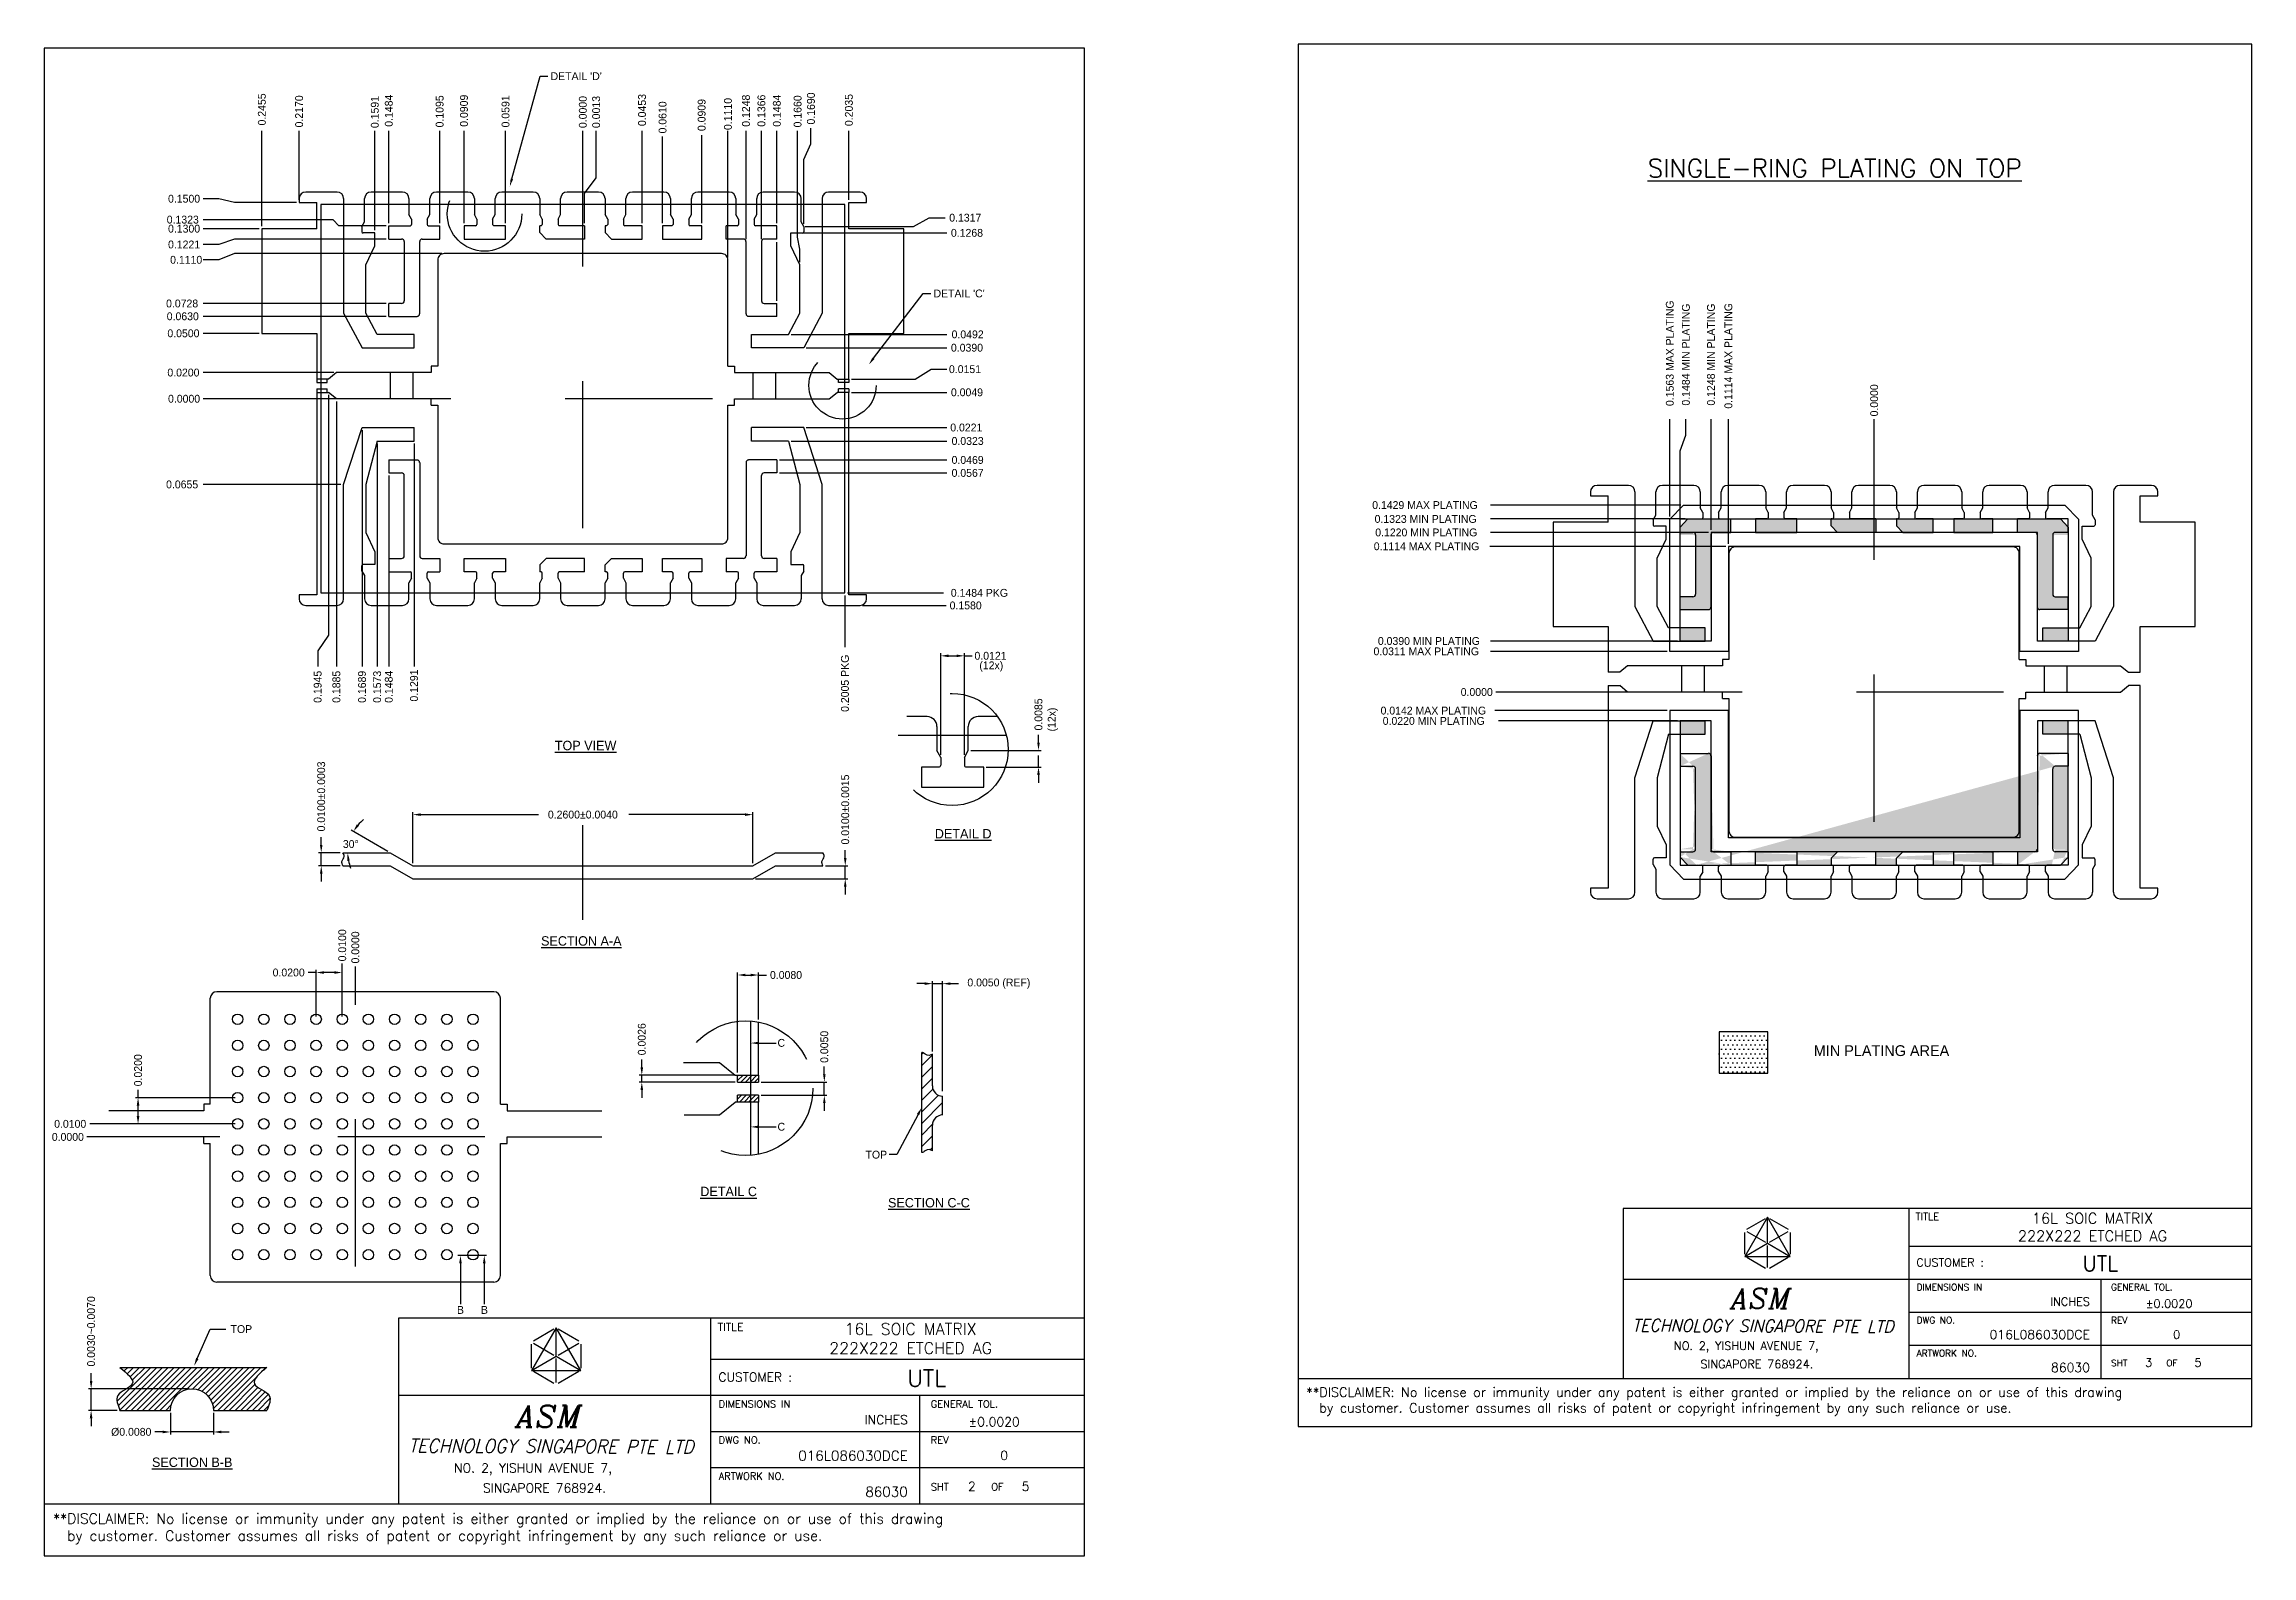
# Model space of a CAD drawing. Header units: inches. Extents: x -27000.02 to -26991.58, y 17307.58 to 17312.32.
# Drawn here: x -26996.612 to -26994.923, y 17311.167 to 17312.322 of the extents above; entities that cross this region are included whole.
import ezdxf
from ezdxf.enums import TextEntityAlignment as Align

# ---------------------------------------------------------------- set-up
doc = ezdxf.new("R2010")
doc.units = ezdxf.units.IN
doc.header["$MEASUREMENT"] = 0
for name, pattern in [('CENTER', [2, 1.25, -0.25, 0.25, -0.25]), ('DASHED', [0.75, 0.5, -0.25]), ('HIDDEN', [0.375, 0.25, -0.125])]:
    doc.linetypes.add(name, pattern=pattern)
for name, color, linetype in [('1', 7, 'Continuous'), ('1D', 4, 'Continuous'), ('2D', 4, 'Continuous'), ('3D', 4, 'Continuous')]:
    doc.layers.add(name, color=color, linetype=linetype)
doc.styles.add('ABC', font='ITALIC')
doc.styles.add('SIMPLEX', font='SIMPLEX')

msp = doc.modelspace()

# ---------------------------------------------------------------- texts
at = {"layer": '2D'}
for s, p in [("DETAIL 'C'", (-26995.9318, 17312.1289)), ('TOP', (-26995.9838, 17311.4706))]:
    msp.add_text(s, height=0.006, dxfattribs=at).set_placement(p)
at = {"layer": '2D', "color": 1, "style": 'SIMPLEX'}
for s, height, p in [('TITLE', 0.00606, (-26996.0969, 17311.3388)), ('CUSTOMER :', 0.00689, (-26996.0963, 17311.3001)), ('DIMENSIONS IN', 0.005509, (-26996.0961, 17311.2802)), ('GENERAL TOL.', 0.005509, (-26995.9339, 17311.2802)), ('DWG NO.', 0.00551, (-26996.0961, 17311.2527)), ('REV', 0.00551, (-26995.9339, 17311.2527)), ('NO. 2, YISHUN AVENUE 7,', 0.006909, (-26996.2985, 17311.2306)), ('ARTWORK NO.', 0.005509, (-26996.0961, 17311.2251)), ('SINGAPORE 768924.', 0.006909, (-26996.2764, 17311.2153)), ('SHT', 0.00551, (-26995.9339, 17311.2169)), ('OF', 0.00551, (-26995.8877, 17311.2169))]:
    msp.add_text(s, height=height, dxfattribs=at).set_placement(p)
at = {"layer": '2D', "color": 4, "style": 'SIMPLEX'}
for s, height, p in [('UTL', 0.01267, (-26995.922, 17311.2963)), ('016L086030DCE', 0.007575, (-26995.9515, 17311.2397)), ('86030', 0.00757, (-26995.9515, 17311.2121))]:
    msp.add_text(s, height=height, dxfattribs=at).set_placement(p, align=Align.RIGHT)
at = {"layer": '2D', "color": 1, "style": 'ABC'}
msp.add_text('ASM', height=0.01671, dxfattribs=at).set_placement((-26996.2255, 17311.2735), align=Align.MIDDLE)
at = {"layer": '2D', "color": 4, "style": 'SIMPLEX'}
for s, p in [('INCHES', (-26995.9845, 17311.2675)), ('%%P0.0020', (-26995.9049, 17311.2659)), ('0', (-26995.8807, 17311.2402)), ('2', (-26995.9054, 17311.2166)), ('5', (-26995.8643, 17311.2166))]:
    msp.add_text(s, height=0.00689, dxfattribs=at).set_placement(p)
at = {"layer": '2D', "color": 1, "linetype": 'Continuous', "style": 'ABC', "width": 0.738856}
msp.add_text('TECHNOLOGY SINGAPORE PTE LTD', height=0.010194, rotation=359.7173, dxfattribs=at).set_placement((-26996.3333, 17311.2461), (-26996.1153, 17311.245), align=Align.FIT)
at = {"layer": '2D', "char_height": 0.006, "attachment_point": 5, "rotation": 90}
for s, insert in [('\\A1;0.2455', (-26996.4455, 17312.2726)), ('\\A1;0.2170', (-26996.417, 17312.2711)), ('\\A1;0.1591', (-26996.3591, 17312.2706)), ('\\A1;0.1484', (-26996.3484, 17312.2716)), ('\\A1;0.1095', (-26996.3095, 17312.2711)), ('\\A1;0.0909', (-26996.2909, 17312.2716)), ('\\A1;0.0591', (-26996.2591, 17312.2711)), ('\\A1;0.0000', (-26996.2, 17312.2706)), ('\\A1;0.0013', (-26996.1898, 17312.2706)), ('\\A1;0.0453', (-26996.1547, 17312.2721)), ('\\A1;0.1110', (-26996.089, 17312.2691)), ('\\A1;0.1248', (-26996.0752, 17312.2716)), ('\\A1;0.1484', (-26996.0516, 17312.2716)), ('\\A1;0.1660', (-26996.0357, 17312.2711)), ('\\A1;0.2035', (-26995.9965, 17312.2721)), ('\\A1;0.2005 PKG', (-26995.9995, 17311.8339)), ('\\A1;0.1945', (-26996.4028, 17311.8312)), ('\\A1;0.1885', (-26996.3885, 17311.8312)), ('\\A1;0.1689', (-26996.3689, 17311.8312)), ('\\A1;0.1573', (-26996.3573, 17311.8312)), ('\\A1;0.1484', (-26996.3484, 17311.8312)), ('\\A1;0.1291', (-26996.3291, 17311.8322)), ('\\A1;0.0100%%P0.0003', (-26996.4001, 17311.7474)), ('\\A1;0.0100%%P0.0003', (-26996.4001, 17311.7474)), ('\\A1;0.0100%%P0.0015', (-26995.9993, 17311.7374)), ('\\A1;0.0100%%P0.0015', (-26995.9993, 17311.7374)), ('\\A1;0.0100', (-26996.384, 17311.6336)), ('\\A1;0.0000', (-26996.374, 17311.632)), ('\\A1;0.0026', (-26996.1549, 17311.5618)), ('\\A1;0.0050', (-26996.0153, 17311.556)), ('\\A1;0.0200', (-26996.5402, 17311.5381)), ('\\A1;0.0030~0.0070', (-26996.5761, 17311.3385))]:
    msp.add_mtext(s, dxfattribs=dict(at, insert=insert))
at = {"layer": '2D', "attachment_point": 5}
for s, insert, char_height in [('\\A1;0.1500', (-26996.505, 17312.2043), 0.006), ('\\A1;0.1323', (-26996.506, 17312.1883), 0.006), ('\\A1;0.1300', (-26996.505, 17312.1814), 0.006), ('\\A1;0.1268', (-26995.9062, 17312.1782), 0.006), ('\\A1;0.1221', (-26996.505, 17312.1693), 0.006), ('\\A1;0.1110', (-26996.5034, 17312.1576), 0.006), ('\\A1;0.0728', (-26996.5065, 17312.1242), 0.006), ('\\A1;0.0630', (-26996.506, 17312.1144), 0.006), ('\\A1;0.0500', (-26996.5055, 17312.1014), 0.006), ('\\A1;0.0390', (-26995.9062, 17312.0904), 0.006), ('\\A1;0.0492', (-26995.9057, 17312.1006), 0.006), ('\\A1;0.0200', (-26996.5055, 17312.0714), 0.006), ('\\A1;0.0151', (-26995.9077, 17312.074), 0.006), ('\\A1;0.0049', (-26995.9062, 17312.0563), 0.006), ('\\A1;0.0000', (-26996.505, 17312.0514), 0.006), ('\\A1;0.0221', (-26995.9067, 17312.0294), 0.006), ('\\A1;0.0323', (-26995.9057, 17312.0191), 0.006), ('\\A1;0.0469', (-26995.9057, 17312.0046), 0.006), ('\\A1;0.0567', (-26995.9057, 17311.9947), 0.006), ('\\A1;0.0655', (-26996.5065, 17311.9859), 0.006), ('\\A1;0.1484 PKG', (-26995.8967, 17311.903), 0.006), ('\\A1;0.1580', (-26995.9072, 17311.8934), 0.006), ('\\A1;{\\LTOP VIEW}', (-26996.1979, 17311.7863), 0.0072), ('\\A1;0.2600%%P0.0040', (-26996.2, 17311.7335), 0.006), ('\\A1;{\\LDETAIL D}', (-26995.9091, 17311.7189), 0.0072), ('\\A1;30%%D', (-26996.3775, 17311.711), 0.006), ('\\A1;30%%D', (-26996.3775, 17311.711), 0.006), ('\\A1;{\\LSECTION A-A}', (-26996.2012, 17311.6369), 0.0072), ('\\A1;0.0200', (-26996.425, 17311.6128), 0.006), ('\\A1;0.0080', (-26996.0446, 17311.6109), 0.006), ('\\A1;0.0050 (REF)', (-26995.8818, 17311.6043), 0.006), ('\\A1;C', (-26996.0482, 17311.559), 0.006), ('\\A1;0.0100', (-26996.5921, 17311.4971), 0.006), ('\\A1;0.0000', (-26996.5939, 17311.4871), 0.006), ('\\A1;C', (-26996.0482, 17311.4949), 0.006), ('\\A1;{\\LDETAIL C}', (-26996.0885, 17311.4454), 0.0072), ('\\A1;{\\LSECTION C-C}', (-26995.9353, 17311.4368), 0.0072), ('\\A1;B', (-26996.2936, 17311.3549), 0.006), ('\\A1;B', (-26996.2753, 17311.3549), 0.006), ('\\A1;TOP', (-26996.4612, 17311.3402), 0.006), ('\\A1;%%c0.0080', (-26996.5454, 17311.2616), 0.006), ('\\A1;{\\LSECTION B-B}', (-26996.4988, 17311.2384), 0.0072)]:
    msp.add_mtext(s, dxfattribs=dict(at, insert=insert, char_height=char_height))
at = {"layer": '2D', "color": 4, "insert": (-26995.9493, 17311.333), "char_height": 0.008829, "attachment_point": 5, "style": 'SIMPLEX'}
msp.add_mtext('16L SOIC MATRIX \\P222X222 ETCHED AG', dxfattribs=at)
at = {"layer": '2D', "color": 7, "insert": (-26996.6052, 17311.1993), "char_height": 0.0078405, "width": 1.028203, "attachment_point": 1, "style": 'SIMPLEX'}
msp.add_mtext('**DISCLAIMER: No license or immunity under any patent is either granted or implied by the reliance on or use of this drawing\\P  by customer. Customer assumes all risks of patent or copyright infringement by any such reliance or use.', dxfattribs=at)
at = {"layer": '3D'}
msp.add_text("DETAIL 'D'", height=0.006, dxfattribs=at).set_placement((-26996.2247, 17312.295))
at = {"layer": '3D', "color": 4, "style": 'SIMPLEX'}
for s, height, p in [('%%USINGLE-RING PLATING ON TOP', 0.01394, (-26995.0994, 17312.2207)), ('UTL', 0.01162, (-26995.0256, 17311.3846)), ('016L086030DCE', 0.006943, (-26995.0473, 17311.3326)), ('86030', 0.00694, (-26995.0473, 17311.3074))]:
    msp.add_text(s, height=height, dxfattribs=at).set_placement(p, align=Align.RIGHT)
at = {"layer": '3D'}
msp.add_text('MIN PLATING AREA', height=0.00825, dxfattribs=at).set_placement((-26995.1549, 17311.5531), align=Align.MIDDLE_RIGHT)
at = {"layer": '3D', "color": 1, "style": 'SIMPLEX'}
for s, height, p in [('TITLE', 0.00555, (-26995.1806, 17311.4235)), ('CUSTOMER :', 0.00631, (-26995.1801, 17311.388)), ('DIMENSIONS IN', 0.00505, (-26995.1799, 17311.3698)), ('GENERAL TOL.', 0.00505, (-26995.0312, 17311.3698)), ('DWG NO.', 0.00505, (-26995.1799, 17311.3445)), ('REV', 0.00505, (-26995.0312, 17311.3445)), ('NO. 2, YISHUN AVENUE 7,', 0.006333, (-26995.3655, 17311.3243)), ('SINGAPORE 768924.', 0.006333, (-26995.3452, 17311.3103)), ('ARTWORK NO.', 0.00505, (-26995.1799, 17311.3193)), ('SHT', 0.00505, (-26995.0312, 17311.3118)), ('OF', 0.00505, (-26994.9889, 17311.3118))]:
    msp.add_text(s, height=height, dxfattribs=at).set_placement(p)
at = {"layer": '3D', "color": 1, "style": 'ABC'}
msp.add_text('ASM', height=0.01532, dxfattribs=at).set_placement((-26995.2985, 17311.3636), align=Align.MIDDLE)
at = {"layer": '3D', "color": 4, "style": 'SIMPLEX'}
for s, p in [('INCHES', (-26995.0776, 17311.3581)), ('%%P0.0020', (-26995.0046, 17311.3566)), ('0', (-26994.9837, 17311.3329)), ('3', (-26995.0051, 17311.3115)), ('5', (-26994.9674, 17311.3115))]:
    msp.add_text(s, height=0.00631, dxfattribs=at).set_placement(p)
at = {"layer": '3D', "color": 1, "linetype": 'Continuous', "style": 'ABC', "width": 0.738856}
msp.add_text('TECHNOLOGY SINGAPORE PTE LTD', height=0.009345, rotation=359.7173, dxfattribs=at).set_placement((-26995.3974, 17311.3385), (-26995.1975, 17311.3375), align=Align.FIT)
at = {"layer": '3D', "char_height": 0.006, "attachment_point": 5, "rotation": 90}
for s, insert in [('\\A1;0.0610', (-26996.139, 17312.2665)), ('\\A1;0.0909', (-26996.1091, 17312.2683)), ('\\A1;0.1366', (-26996.0634, 17312.2716)), ('\\A1;0.1690', (-26996.0255, 17312.2733)), ('\\A1;0.1563 MAX PLATING', (-26995.3686, 17312.0862)), ('\\A1;0.1484 MIN PLATING', (-26995.3563, 17312.0852)), ('\\A1;0.1248 MIN PLATING', (-26995.3371, 17312.0852)), ('\\A1;0.1114 MAX PLATING', (-26995.3238, 17312.0842)), ('\\A1;0.0000', (-26995.2123, 17312.0502)), ('\\A1;0.0085', (-26995.8515, 17311.8101)), ('\\A1;(12x)', (-26995.8405, 17311.8062))]:
    msp.add_mtext(s, dxfattribs=dict(at, insert=insert))
at = {"layer": '3D', "char_height": 0.006, "attachment_point": 5}
for s, insert in [('\\A1;0.1317', (-26995.9075, 17312.1898)), ('\\A1;0.1429 MAX PLATING', (-26995.5559, 17311.9701)), ('\\A1;0.1323 MIN PLATING', (-26995.5554, 17311.9595)), ('\\A1;0.1114 MAX PLATING', (-26995.5547, 17311.9386)), ('\\A1;0.1220 MIN PLATING', (-26995.5549, 17311.9492)), ('\\A1;0.0121', (-26995.8882, 17311.8549)), ('\\A1;0.0311 MAX PLATING', (-26995.5549, 17311.8583)), ('\\A1;0.0390 MIN PLATING', (-26995.5529, 17311.8662)), ('\\A1;(12x)', (-26995.8876, 17311.8467)), ('\\A1;0.0000', (-26995.5163, 17311.8272)), ('\\A1;0.0142 MAX PLATING', (-26995.5495, 17311.813)), ('\\A1;0.0220 MIN PLATING', (-26995.5492, 17311.8051))]:
    msp.add_mtext(s, dxfattribs=dict(at, insert=insert))
at = {"layer": '3D', "color": 4, "insert": (-26995.0453, 17311.4182), "char_height": 0.008093, "attachment_point": 5, "style": 'SIMPLEX'}
msp.add_mtext('16L SOIC MATRIX \\P222X222 ETCHED AG', dxfattribs=at)
at = {"layer": '3D', "color": 7, "insert": (-26995.6466, 17311.2956), "char_height": 0.0071871, "width": 0.942519, "attachment_point": 1, "style": 'SIMPLEX'}
msp.add_mtext('**DISCLAIMER: No license or immunity under any patent is either granted or implied by the reliance on or use of this drawing\\P  by customer. Customer assumes all risks of patent or copyright infringement by any such reliance or use.', dxfattribs=at)

# ---------------------------------------------------------------- hatches: boundary and pattern name
at = {"layer": '2D'}
h = msp.add_hatch(dxfattribs=at)
h.set_pattern_fill('ANSI31', color=256, scale=0.05, style=0)
h.set_pattern_definition([(45, (-26996.200002, 17312.051416), (-0.00441942, 0.00441942), [])])
edge = h.paths.add_edge_path()
edge.add_arc((-26995.9248, 17311.4961), 0.0078, 90, 180)
edge.add_line((-26995.9326, 17311.4961), (-26995.9326, 17311.4765))
edge.add_spline(control_points=[(-26995.9326, 17311.4765), (-26995.9341, 17311.4774), (-26995.9366, 17311.4783), (-26995.9401, 17311.4749), (-26995.9408, 17311.4752)], knot_values=[0.004999, 0.004999, 0.004999, 0.004999, 0.007637, 0.008729, 0.008729, 0.008729, 0.008729], degree=3, periodic=0)
edge.add_line((-26995.9408, 17311.4752), (-26995.9408, 17311.5517))
edge.add_spline(control_points=[(-26995.9408, 17311.5517), (-26995.9401, 17311.552), (-26995.9366, 17311.5486), (-26995.9341, 17311.5495), (-26995.9326, 17311.5504)], knot_values=[0.004999, 0.004999, 0.004999, 0.004999, 0.006091, 0.008729, 0.008729, 0.008729, 0.008729], degree=3, periodic=0)
edge.add_line((-26995.9326, 17311.5504), (-26995.9326, 17311.5261))
edge.add_arc((-26995.9248, 17311.5261), 0.0078, 180, 270)
edge.add_line((-26995.9248, 17311.5183), (-26995.9248, 17311.5039))
h = msp.add_hatch(dxfattribs=at)
h.set_pattern_fill('ANSI31', color=256, scale=0.02, style=0)
h.set_pattern_definition([(45, (-26992.6370625, 17305.7681572), (-0.00176776695, 0.00176776695), [])])
h.paths.add_polyline_path([(-26996.0816, 17311.5138), (-26996.0656, 17311.5138), (-26996.0656, 17311.519), (-26996.0816, 17311.519)])
h.paths.add_polyline_path([(-26996.0816, 17311.5343), (-26996.0656, 17311.5343), (-26996.0656, 17311.529), (-26996.0816, 17311.529)])
h = msp.add_hatch(dxfattribs=at)
h.set_pattern_fill('ANSI31', color=256, scale=0.025, style=0)
h.set_pattern_definition([(45, (-26996.2161444, 17311.6915135), (-0.002209709, 0.002209709), [])])
edge = h.paths.add_edge_path()
edge.add_spline(control_points=[(-26996.4416, 17311.311), (-26996.4472, 17311.3063), (-26996.4578, 17311.2975), (-26996.4362, 17311.2916), (-26996.4399, 17311.2823), (-26996.4416, 17311.2781)], knot_values=[0, 0, 0, 0, 0.003854, 0.00728, 0.01009, 0.01009, 0.01009, 0.01009], degree=3, periodic=0)
edge.add_line((-26996.4416, 17311.2781), (-26996.4825, 17311.2781))
edge.add_arc((-26996.499, 17311.2781), 0.0164, 0, 180)
edge.add_line((-26996.5154, 17311.2781), (-26996.5541, 17311.2781))
edge.add_spline(control_points=[(-26996.5541, 17311.2781), (-26996.5557, 17311.2823), (-26996.5595, 17311.2916), (-26996.5379, 17311.2975), (-26996.5485, 17311.3063), (-26996.5541, 17311.311)], knot_values=[0, 0, 0, 0, 0.00281, 0.006236, 0.01009, 0.01009, 0.01009, 0.01009], degree=3, periodic=0)
edge.add_line((-26996.5541, 17311.311), (-26996.4416, 17311.311))
at = {"layer": '3D'}
h = msp.add_hatch(dxfattribs=at)
h.set_pattern_fill('DOTS', color=256, scale=0.055, style=0)
h.set_pattern_definition([(0, (-26995.2123457, 17311.827187), (0.00171875, 0.0034375), [0, -0.0034375])])
edge = h.paths.add_edge_path()
edge.add_line((-26995.3608, 17311.9473), (-26995.3608, 17311.9533))
edge.add_line((-26995.3608, 17311.9533), (-26995.355, 17311.9592))
edge.add_line((-26995.355, 17311.9592), (-26995.3219, 17311.9592))
edge.add_line((-26995.3219, 17311.9592), (-26995.3219, 17311.9492))
edge.add_line((-26995.3219, 17311.9492), (-26995.3352, 17311.9492))
edge.add_arc((-26995.3352, 17311.9473), 0.00197, 90, 180)
edge.add_line((-26995.3371, 17311.9473), (-26995.3371, 17311.8921))
edge.add_arc((-26995.3391, 17311.8921), 0.00197, -90, 0, ccw=False)
edge.add_line((-26995.3391, 17311.8902), (-26995.3608, 17311.8902))
edge.add_line((-26995.3608, 17311.8902), (-26995.3608, 17311.9))
edge.add_line((-26995.3608, 17311.9), (-26995.3509, 17311.9))
edge.add_arc((-26995.3509, 17311.902), 0.00197, 270, 360)
edge.add_line((-26995.349, 17311.902), (-26995.349, 17311.9453))
edge.add_arc((-26995.3509, 17311.9453), 0.00197, 0, 90)
edge.add_line((-26995.3509, 17311.9473), (-26995.3608, 17311.9473))
h.paths.add_polyline_path([(-26995.0639, 17311.8764), (-26995.0639, 17311.8662), (-26995.0832, 17311.8662), (-26995.0832, 17311.8764)])
edge = h.paths.add_edge_path()
edge.add_line((-26995.0697, 17311.9592), (-26995.0639, 17311.9533))
edge.add_line((-26995.0639, 17311.9533), (-26995.0639, 17311.9473))
edge.add_line((-26995.0639, 17311.9473), (-26995.0738, 17311.9473))
edge.add_arc((-26995.0738, 17311.9453), 0.00197, 90, 180)
edge.add_line((-26995.0757, 17311.9453), (-26995.0757, 17311.902))
edge.add_arc((-26995.0738, 17311.902), 0.00197, 180, 270)
edge.add_line((-26995.0738, 17311.9), (-26995.0639, 17311.9))
edge.add_line((-26995.0639, 17311.9), (-26995.0639, 17311.8902))
edge.add_line((-26995.0639, 17311.8902), (-26995.0856, 17311.8902))
edge.add_arc((-26995.0856, 17311.8921), 0.00197, 180, 270, ccw=False)
edge.add_line((-26995.0875, 17311.8921), (-26995.0875, 17311.9473))
edge.add_arc((-26995.0895, 17311.9473), 0.00197, 0, 90)
edge.add_line((-26995.0895, 17311.9492), (-26995.1028, 17311.9492))
edge.add_line((-26995.1028, 17311.9492), (-26995.1028, 17311.9595))
edge.add_line((-26995.1028, 17311.9595), (-26995.0775, 17311.9595))
edge.add_arc((-26995.0764, 17311.9622), 0.00299, 247.8676, 270)
edge.add_line((-26995.0764, 17311.9592), (-26995.0697, 17311.9592))
h.paths.add_polyline_path([(-26995.1513, 17311.9595), (-26995.1215, 17311.9595), (-26995.1215, 17311.9492), (-26995.1513, 17311.9492)])
h.paths.add_polyline_path([(-26995.1953, 17311.9595), (-26995.1671, 17311.9595), (-26995.1671, 17311.9492), (-26995.1903, 17311.9492), (-26995.1953, 17311.9542)])
h.paths.add_polyline_path([(-26995.2453, 17311.9595), (-26995.2111, 17311.9595), (-26995.2111, 17311.9492), (-26995.2403, 17311.9492), (-26995.2453, 17311.9542)])
h.paths.add_polyline_path([(-26995.3032, 17311.9595), (-26995.2715, 17311.9595), (-26995.2715, 17311.9492), (-26995.3032, 17311.9492)])
h.paths.add_polyline_path([(-26995.3608, 17311.8662), (-26995.3608, 17311.8764), (-26995.3415, 17311.8764), (-26995.3415, 17311.8662)])
h.paths.add_polyline_path([(-26995.0639, 17311.7949), (-26995.0639, 17311.8051), (-26995.0832, 17311.8051), (-26995.0832, 17311.7949)])
h.paths.add_polyline_path([(-26995.1513, 17311.6949), (-26995.1215, 17311.6949), (-26995.1215, 17311.7051), (-26995.1513, 17311.7051)], flags=17)
h.paths.add_polyline_path([(-26995.1953, 17311.6949), (-26995.1671, 17311.6949), (-26995.1671, 17311.7051), (-26995.1903, 17311.7051), (-26995.1953, 17311.7001)], flags=17)
h.paths.add_polyline_path([(-26995.2453, 17311.6949), (-26995.2111, 17311.6949), (-26995.2111, 17311.7051), (-26995.2403, 17311.7051), (-26995.2453, 17311.7001)], flags=17)
h.paths.add_polyline_path([(-26995.3032, 17311.6949), (-26995.2715, 17311.6949), (-26995.2715, 17311.7051), (-26995.3032, 17311.7051)], flags=17)
h.paths.add_polyline_path([(-26995.3608, 17311.8051), (-26995.3608, 17311.7949), (-26995.3415, 17311.7949), (-26995.3415, 17311.8051)])
edge = h.paths.add_edge_path()
edge.add_line((-26995.0639, 17311.7705), (-26995.0639, 17311.7803))
edge.add_line((-26995.0639, 17311.7011), (-26995.0639, 17311.7071))
edge.add_line((-26995.0697, 17311.6951), (-26995.0639, 17311.7011))
edge.add_line((-26995.1028, 17311.6949), (-26995.0775, 17311.6949))
edge.add_line((-26995.3472, 17311.6949), (-26995.3219, 17311.6949))
edge.add_line((-26995.3608, 17311.7011), (-26995.355, 17311.6951))
edge.add_line((-26995.1028, 17311.7051), (-26995.1028, 17311.6949))
edge.add_line((-26995.0895, 17311.7051), (-26995.1028, 17311.7051))
edge.add_arc((-26995.0895, 17311.7071), 0.00197, 270, 360)
edge.add_line((-26995.0875, 17311.7784), (-26995.0875, 17311.7071))
edge.add_arc((-26995.0856, 17311.7784), 0.00197, 90, 180)
edge.add_line((-26995.0639, 17311.7803), (-26995.0856, 17311.7803))
edge.add_line((-26995.0738, 17311.7705), (-26995.0639, 17311.7705))
edge.add_arc((-26995.0738, 17311.7685), 0.00197, 90, 180)
edge.add_line((-26995.0757, 17311.7091), (-26995.0757, 17311.7685))
edge.add_arc((-26995.0738, 17311.7091), 0.00197, 180, 270)
edge.add_line((-26995.0639, 17311.7071), (-26995.0738, 17311.7071))
edge.add_line((-26995.0764, 17311.6951), (-26995.0697, 17311.6951))
edge.add_arc((-26995.0764, 17311.6921), 0.00299, 90, 112.1324)
edge.add_line((-26995.3219, 17311.7051), (-26995.3219, 17311.6949))
edge.add_line((-26995.3352, 17311.7051), (-26995.3219, 17311.7051))
edge.add_arc((-26995.3352, 17311.7071), 0.00197, 180, 270)
edge.add_line((-26995.3371, 17311.7784), (-26995.3371, 17311.7071))
edge.add_arc((-26995.3391, 17311.7784), 0.00197, 0, 90)
edge.add_line((-26995.3608, 17311.7803), (-26995.3391, 17311.7803))
edge.add_line((-26995.3608, 17311.7705), (-26995.3608, 17311.7803))
edge.add_line((-26995.3509, 17311.7705), (-26995.3608, 17311.7705))
edge.add_arc((-26995.3509, 17311.7685), 0.00197, 0, 90)
edge.add_line((-26995.349, 17311.7091), (-26995.349, 17311.7685))
edge.add_arc((-26995.3509, 17311.7091), 0.00197, 270, 360)
edge.add_line((-26995.3608, 17311.7071), (-26995.3509, 17311.7071))
edge.add_line((-26995.3608, 17311.7011), (-26995.3608, 17311.7071))
edge.add_line((-26995.3483, 17311.6951), (-26995.355, 17311.6951))
edge.add_arc((-26995.3483, 17311.6921), 0.00299, 67.8676, 90)
h = msp.add_hatch(dxfattribs=at)
h.set_pattern_fill('DOTS', color=256, scale=0.055, style=0)
h.set_pattern_definition([(0, (-26997.9965938, 17309.6291228), (0.00171875, 0.0034375), [0, -0.0034375])])
h.paths.add_polyline_path([(-26995.3308, 17311.5359), (-26995.2936, 17311.5359), (-26995.2936, 17311.5675), (-26995.3308, 17311.5675)])

# ---------------------------------------------------------------- linework, layer by layer
at = {"layer": '1'}
for p, q in [((-26996.388, 17312.2094), (-26996.412, 17312.2094)), ((-26996.338, 17312.2094), (-26996.362, 17312.2094)), ((-26996.288, 17312.2094), (-26996.312, 17312.2094)), ((-26996.238, 17312.2094), (-26996.262, 17312.2094)), ((-26996.188, 17312.2094), (-26996.212, 17312.2094)), ((-26996.138, 17312.2094), (-26996.162, 17312.2094)), ((-26996.088, 17312.2094), (-26996.112, 17312.2094)), ((-26996.038, 17312.2094), (-26996.062, 17312.2094)), ((-26995.988, 17312.2094), (-26996.012, 17312.2094)), ((-26996.417, 17312.2044), (-26996.417, 17312.2014)), ((-26996.417, 17312.2014), (-26996.4035, 17312.2014)), ((-26996.4035, 17312.1814), (-26996.4035, 17312.2014)), ((-26996.383, 17312.2044), (-26996.383, 17312.1169)), ((-26996.367, 17312.1867), (-26996.367, 17312.2044)), ((-26996.333, 17312.2044), (-26996.333, 17312.1922)), ((-26996.317, 17312.1922), (-26996.317, 17312.2044)), ((-26996.283, 17312.2044), (-26996.283, 17312.1922)), ((-26996.267, 17312.1922), (-26996.267, 17312.2044)), ((-26996.233, 17312.2044), (-26996.233, 17312.1922)), ((-26996.217, 17312.1922), (-26996.217, 17312.2044)), ((-26996.183, 17312.2044), (-26996.183, 17312.1922)), ((-26996.167, 17312.1922), (-26996.167, 17312.2044)), ((-26996.133, 17312.2044), (-26996.133, 17312.1922)), ((-26996.117, 17312.1922), (-26996.117, 17312.2044)), ((-26996.083, 17312.2044), (-26996.083, 17312.1922)), ((-26996.067, 17312.1922), (-26996.067, 17312.2044)), ((-26996.033, 17312.1867), (-26996.033, 17312.2044)), ((-26996.017, 17312.2044), (-26996.017, 17312.1169)), ((-26995.9965, 17312.2014), (-26995.983, 17312.2014)), ((-26995.9965, 17312.1814), (-26995.9965, 17312.2014)), ((-26995.983, 17312.2014), (-26995.983, 17312.2044)), ((-26996.4035, 17312.1814), (-26996.4455, 17312.1814)), ((-26996.4455, 17312.1814), (-26996.4455, 17312.1014)), ((-26996.369, 17312.1831), (-26996.367, 17312.1867)), ((-26996.369, 17312.1831), (-26996.369, 17312.1791)), ((-26996.3591, 17312.1782), (-26996.368, 17312.1782)), ((-26996.3591, 17312.1683), (-26996.3591, 17312.1782)), ((-26996.3484, 17312.1735), (-26996.3484, 17312.1837)), ((-26996.3484, 17312.1837), (-26996.332, 17312.1837)), ((-26996.331, 17312.1887), (-26996.333, 17312.1922)), ((-26996.331, 17312.1887), (-26996.331, 17312.1847)), ((-26996.319, 17312.1887), (-26996.317, 17312.1922)), ((-26996.319, 17312.1887), (-26996.319, 17312.1847)), ((-26996.318, 17312.1837), (-26996.3095, 17312.1837)), ((-26996.3095, 17312.1735), (-26996.3095, 17312.1837)), ((-26996.2909, 17312.1837), (-26996.2909, 17312.1735)), ((-26996.282, 17312.1837), (-26996.2909, 17312.1837)), ((-26996.281, 17312.1887), (-26996.283, 17312.1922)), ((-26996.281, 17312.1887), (-26996.281, 17312.1847)), ((-26996.269, 17312.1887), (-26996.267, 17312.1922)), ((-26996.269, 17312.1887), (-26996.269, 17312.1847)), ((-26996.2591, 17312.1837), (-26996.268, 17312.1837)), ((-26996.2591, 17312.1735), (-26996.2591, 17312.1837)), ((-26996.231, 17312.1887), (-26996.233, 17312.1922)), ((-26996.233, 17312.1785), (-26996.233, 17312.1837)), ((-26996.232, 17312.1837), (-26996.233, 17312.1837)), ((-26996.228, 17312.1735), (-26996.233, 17312.1785)), ((-26996.231, 17312.1887), (-26996.231, 17312.1847)), ((-26996.219, 17312.1887), (-26996.217, 17312.1922)), ((-26996.219, 17312.1887), (-26996.219, 17312.1847)), ((-26996.1987, 17312.1837), (-26996.218, 17312.1837)), ((-26996.1987, 17312.1837), (-26996.1987, 17312.1735)), ((-26996.181, 17312.1887), (-26996.183, 17312.1922)), ((-26996.183, 17312.1837), (-26996.183, 17312.1785)), ((-26996.182, 17312.1837), (-26996.183, 17312.1837)), ((-26996.183, 17312.1785), (-26996.178, 17312.1735)), ((-26996.181, 17312.1887), (-26996.181, 17312.1847)), ((-26996.169, 17312.1887), (-26996.167, 17312.1922)), ((-26996.169, 17312.1887), (-26996.169, 17312.1847)), ((-26996.1547, 17312.1837), (-26996.168, 17312.1837)), ((-26996.1547, 17312.1735), (-26996.1547, 17312.1837)), ((-26996.139, 17312.1837), (-26996.139, 17312.1735)), ((-26996.132, 17312.1837), (-26996.139, 17312.1837)), ((-26996.131, 17312.1887), (-26996.133, 17312.1922)), ((-26996.131, 17312.1887), (-26996.131, 17312.1847)), ((-26996.119, 17312.1887), (-26996.117, 17312.1922)), ((-26996.119, 17312.1887), (-26996.119, 17312.1847)), ((-26996.1091, 17312.1837), (-26996.118, 17312.1837)), ((-26996.1091, 17312.1735), (-26996.1091, 17312.1837)), ((-26996.0905, 17312.1735), (-26996.0905, 17312.1837)), ((-26996.082, 17312.1837), (-26996.0905, 17312.1837)), ((-26996.081, 17312.1887), (-26996.083, 17312.1922)), ((-26996.081, 17312.1887), (-26996.081, 17312.1847)), ((-26996.069, 17312.1887), (-26996.067, 17312.1922)), ((-26996.069, 17312.1887), (-26996.069, 17312.1847)), ((-26996.0516, 17312.1837), (-26996.068, 17312.1837)), ((-26996.0516, 17312.1735), (-26996.0516, 17312.1837)), ((-26996.0409, 17312.1683), (-26996.0409, 17312.1782)), ((-26996.0409, 17312.1782), (-26996.032, 17312.1782)), ((-26996.031, 17312.1831), (-26996.033, 17312.1867)), ((-26996.031, 17312.1831), (-26996.031, 17312.1791)), ((-26995.9545, 17312.1814), (-26995.9965, 17312.1814)), ((-26995.9545, 17312.1014), (-26995.9545, 17312.1814)), ((-26996.366, 17312.1538), (-26996.3591, 17312.1683)), ((-26996.3484, 17312.1735), (-26996.3386, 17312.1735)), ((-26996.3366, 17312.1715), (-26996.3366, 17312.1262)), ((-26996.3248, 17312.1164), (-26996.3248, 17312.1715)), ((-26996.3228, 17312.1735), (-26996.3095, 17312.1735)), ((-26996.2909, 17312.1735), (-26996.2591, 17312.1735)), ((-26996.1987, 17312.1735), (-26996.228, 17312.1735)), ((-26996.178, 17312.1735), (-26996.1547, 17312.1735)), ((-26996.139, 17312.1735), (-26996.1091, 17312.1735)), ((-26996.0772, 17312.1735), (-26996.0905, 17312.1735)), ((-26996.0752, 17312.1164), (-26996.0752, 17312.1715)), ((-26996.0634, 17312.1715), (-26996.0634, 17312.1262)), ((-26996.0634, 17312.1715), (-26996.0634, 17312.1262)), ((-26996.0516, 17312.1735), (-26996.0614, 17312.1735)), ((-26996.034, 17312.1538), (-26996.0409, 17312.1683)), ((-26996.366, 17312.1169), (-26996.366, 17312.1538)), ((-26996.034, 17312.1169), (-26996.034, 17312.1538)), ((-26996.383, 17312.1169), (-26996.3689, 17312.0904)), ((-26996.3573, 17312.1006), (-26996.366, 17312.1169)), ((-26996.3386, 17312.1242), (-26996.3484, 17312.1242)), ((-26996.3484, 17312.1144), (-26996.3484, 17312.1242)), ((-26996.3484, 17312.1144), (-26996.3268, 17312.1144)), ((-26996.0516, 17312.1144), (-26996.0732, 17312.1144)), ((-26996.0614, 17312.1242), (-26996.0516, 17312.1242)), ((-26996.0516, 17312.1144), (-26996.0516, 17312.1242)), ((-26996.0427, 17312.1006), (-26996.034, 17312.1169)), ((-26996.017, 17312.1169), (-26996.0311, 17312.0904)), ((-26996.4455, 17312.1014), (-26996.4035, 17312.1014)), ((-26996.4035, 17312.1014), (-26996.4035, 17312.0665)), ((-26996.3291, 17312.1006), (-26996.3573, 17312.1006)), ((-26996.3291, 17312.0904), (-26996.3291, 17312.1006)), ((-26996.0709, 17312.0904), (-26996.0709, 17312.1006)), ((-26996.0709, 17312.1006), (-26996.0427, 17312.1006)), ((-26995.9965, 17312.1014), (-26995.9545, 17312.1014)), ((-26995.9965, 17312.0665), (-26995.9965, 17312.1014)), ((-26996.3689, 17312.0904), (-26996.3291, 17312.0904)), ((-26996.316, 17312.0764), (-26996.316, 17312.0714)), ((-26996.089, 17312.0764), (-26996.084, 17312.0764)), ((-26996.084, 17312.0764), (-26996.084, 17312.0714)), ((-26996.0311, 17312.0904), (-26996.0709, 17312.0904)), ((-26996.3945, 17312.0665), (-26996.4035, 17312.0665)), ((-26996.3945, 17312.0665), (-26996.4035, 17312.0665)), ((-26996.3885, 17312.0714), (-26996.3945, 17312.0665)), ((-26996.316, 17312.0714), (-26996.3885, 17312.0714)), ((-26996.084, 17312.0714), (-26996.0115, 17312.0714)), ((-26996.0115, 17312.0714), (-26996.0055, 17312.0665)), ((-26996.0055, 17312.0665), (-26995.9965, 17312.0665)), ((-26996.0055, 17312.0665), (-26995.9965, 17312.0665)), ((-26996.4035, 17312.0563), (-26996.4035, 17311.9014)), ((-26996.4035, 17312.0563), (-26996.3945, 17312.0563)), ((-26996.4035, 17312.0563), (-26996.3945, 17312.0563)), ((-26996.3885, 17312.0514), (-26996.3945, 17312.0563)), ((-26996.316, 17312.0514), (-26996.3885, 17312.0514)), ((-26996.316, 17312.0464), (-26996.316, 17312.0514)), ((-26996.089, 17312.0464), (-26996.084, 17312.0464)), ((-26996.084, 17312.0464), (-26996.084, 17312.0514)), ((-26996.084, 17312.0514), (-26996.0115, 17312.0514)), ((-26996.0115, 17312.0514), (-26996.0055, 17312.0563)), ((-26995.9965, 17312.0563), (-26996.0055, 17312.0563)), ((-26995.9965, 17312.0563), (-26996.0055, 17312.0563)), ((-26995.9965, 17311.9014), (-26995.9965, 17312.0563)), ((-26996.383, 17311.9859), (-26996.3689, 17312.0294)), ((-26996.3689, 17312.0294), (-26996.3291, 17312.0294)), ((-26996.3291, 17312.0191), (-26996.3291, 17312.0294)), ((-26996.0311, 17312.0294), (-26996.0709, 17312.0294)), ((-26996.0709, 17312.0191), (-26996.0709, 17312.0294)), ((-26996.017, 17311.9859), (-26996.0311, 17312.0294)), ((-26996.3573, 17312.0191), (-26996.366, 17311.9859)), ((-26996.3573, 17312.0191), (-26996.3291, 17312.0191)), ((-26996.0427, 17312.0191), (-26996.0709, 17312.0191)), ((-26996.0427, 17312.0191), (-26996.034, 17311.9859)), ((-26996.3484, 17312.0046), (-26996.3268, 17312.0046)), ((-26996.3484, 17312.0046), (-26996.3484, 17311.9947)), ((-26996.3484, 17311.9947), (-26996.3386, 17311.9947)), ((-26996.3366, 17311.9313), (-26996.3366, 17311.9927)), ((-26996.3248, 17312.0026), (-26996.3248, 17311.9313)), ((-26996.0752, 17312.0026), (-26996.0752, 17311.9313)), ((-26996.0516, 17312.0046), (-26996.0732, 17312.0046)), ((-26996.0634, 17311.9313), (-26996.0634, 17311.9927)), ((-26996.0516, 17311.9947), (-26996.0614, 17311.9947)), ((-26996.0516, 17312.0046), (-26996.0516, 17311.9947)), ((-26996.383, 17311.8984), (-26996.383, 17311.9859)), ((-26996.366, 17311.9859), (-26996.366, 17311.9491)), ((-26996.034, 17311.9859), (-26996.034, 17311.9491)), ((-26996.017, 17311.8984), (-26996.017, 17311.9859)), ((-26995.4293, 17311.9802), (-26995.4293, 17311.9772)), ((-26995.4293, 17311.9772), (-26995.4158, 17311.9772)), ((-26995.4003, 17311.9852), (-26995.4243, 17311.9852)), ((-26995.4158, 17311.9572), (-26995.4158, 17311.9772)), ((-26995.3953, 17311.9802), (-26995.3953, 17311.8927)), ((-26995.3793, 17311.9624), (-26995.3793, 17311.9802)), ((-26995.3503, 17311.9852), (-26995.3743, 17311.9852)), ((-26995.3453, 17311.9802), (-26995.3453, 17311.968)), ((-26995.3293, 17311.968), (-26995.3293, 17311.9802)), ((-26995.3003, 17311.9852), (-26995.3243, 17311.9852)), ((-26995.2953, 17311.9802), (-26995.2953, 17311.968)), ((-26995.2793, 17311.968), (-26995.2793, 17311.9802)), ((-26995.2503, 17311.9852), (-26995.2743, 17311.9852)), ((-26995.2453, 17311.9802), (-26995.2453, 17311.968)), ((-26995.2293, 17311.968), (-26995.2293, 17311.9802)), ((-26995.2003, 17311.9852), (-26995.2243, 17311.9852)), ((-26995.1953, 17311.9802), (-26995.1953, 17311.968)), ((-26995.1793, 17311.968), (-26995.1793, 17311.9802)), ((-26995.1503, 17311.9852), (-26995.1743, 17311.9852)), ((-26995.1453, 17311.9802), (-26995.1453, 17311.968)), ((-26995.1293, 17311.968), (-26995.1293, 17311.9802)), ((-26995.1003, 17311.9852), (-26995.1243, 17311.9852)), ((-26995.0953, 17311.9802), (-26995.0953, 17311.968)), ((-26995.0793, 17311.968), (-26995.0793, 17311.9802)), ((-26995.0503, 17311.9852), (-26995.0743, 17311.9852)), ((-26995.0453, 17311.9624), (-26995.0453, 17311.9802)), ((-26995.0293, 17311.9802), (-26995.0293, 17311.8927)), ((-26995.0003, 17311.9852), (-26995.0243, 17311.9852)), ((-26995.0088, 17311.9772), (-26994.9953, 17311.9772)), ((-26995.0088, 17311.9572), (-26995.0088, 17311.9772)), ((-26994.9953, 17311.9772), (-26994.9953, 17311.9802)), ((-26995.4158, 17311.9572), (-26995.4578, 17311.9572)), ((-26995.4578, 17311.9572), (-26995.4578, 17311.8772)), ((-26995.3813, 17311.9589), (-26995.3793, 17311.9624)), ((-26995.3813, 17311.9589), (-26995.3813, 17311.9549)), ((-26995.3608, 17311.9492), (-26995.3608, 17311.9595)), ((-26995.3608, 17311.9595), (-26995.3444, 17311.9595)), ((-26995.3434, 17311.9644), (-26995.3453, 17311.968)), ((-26995.3434, 17311.9644), (-26995.3434, 17311.9605)), ((-26995.3313, 17311.9644), (-26995.3293, 17311.968)), ((-26995.3313, 17311.9644), (-26995.3313, 17311.9605)), ((-26995.3303, 17311.9595), (-26995.3219, 17311.9595)), ((-26995.3219, 17311.9492), (-26995.3219, 17311.9595)), ((-26995.3032, 17311.9595), (-26995.3032, 17311.9492)), ((-26995.2944, 17311.9595), (-26995.3032, 17311.9595)), ((-26995.2934, 17311.9644), (-26995.2953, 17311.968)), ((-26995.2934, 17311.9644), (-26995.2934, 17311.9605)), ((-26995.2813, 17311.9644), (-26995.2793, 17311.968)), ((-26995.2813, 17311.9644), (-26995.2813, 17311.9605)), ((-26995.2715, 17311.9595), (-26995.2803, 17311.9595)), ((-26995.2715, 17311.9492), (-26995.2715, 17311.9595)), ((-26995.2434, 17311.9644), (-26995.2453, 17311.968)), ((-26995.2453, 17311.9542), (-26995.2453, 17311.9595)), ((-26995.2444, 17311.9595), (-26995.2453, 17311.9595)), ((-26995.2434, 17311.9644), (-26995.2434, 17311.9605)), ((-26995.2313, 17311.9644), (-26995.2293, 17311.968)), ((-26995.2313, 17311.9644), (-26995.2313, 17311.9605)), ((-26995.2111, 17311.9595), (-26995.2303, 17311.9595)), ((-26995.2111, 17311.9595), (-26995.2111, 17311.9492)), ((-26995.1934, 17311.9644), (-26995.1953, 17311.968)), ((-26995.1953, 17311.9595), (-26995.1953, 17311.9542)), ((-26995.1944, 17311.9595), (-26995.1953, 17311.9595)), ((-26995.1934, 17311.9644), (-26995.1934, 17311.9605)), ((-26995.1813, 17311.9644), (-26995.1793, 17311.968)), ((-26995.1813, 17311.9644), (-26995.1813, 17311.9605)), ((-26995.1671, 17311.9595), (-26995.1803, 17311.9595)), ((-26995.1671, 17311.9492), (-26995.1671, 17311.9595)), ((-26995.1513, 17311.9595), (-26995.1513, 17311.9492)), ((-26995.1444, 17311.9595), (-26995.1513, 17311.9595)), ((-26995.1434, 17311.9644), (-26995.1453, 17311.968)), ((-26995.1434, 17311.9644), (-26995.1434, 17311.9605)), ((-26995.1313, 17311.9644), (-26995.1293, 17311.968)), ((-26995.1313, 17311.9644), (-26995.1313, 17311.9605)), ((-26995.1215, 17311.9595), (-26995.1303, 17311.9595)), ((-26995.1215, 17311.9492), (-26995.1215, 17311.9595)), ((-26995.1028, 17311.9492), (-26995.1028, 17311.9595)), ((-26995.0944, 17311.9595), (-26995.1028, 17311.9595)), ((-26995.0934, 17311.9644), (-26995.0953, 17311.968)), ((-26995.0934, 17311.9644), (-26995.0934, 17311.9605)), ((-26995.0813, 17311.9644), (-26995.0793, 17311.968)), ((-26995.0813, 17311.9644), (-26995.0813, 17311.9605)), ((-26995.0639, 17311.9595), (-26995.0803, 17311.9595)), ((-26995.0639, 17311.9492), (-26995.0639, 17311.9595)), ((-26995.0434, 17311.9589), (-26995.0453, 17311.9624)), ((-26995.0434, 17311.9589), (-26995.0434, 17311.9549)), ((-26994.9668, 17311.9572), (-26995.0088, 17311.9572)), ((-26994.9668, 17311.8772), (-26994.9668, 17311.9572)), ((-26996.366, 17311.9491), (-26996.3591, 17311.9345)), ((-26996.034, 17311.9491), (-26996.0409, 17311.9345)), ((-26995.3715, 17311.9539), (-26995.3803, 17311.9539)), ((-26995.3783, 17311.9295), (-26995.3715, 17311.9441)), ((-26995.3715, 17311.9441), (-26995.3715, 17311.9539)), ((-26995.3608, 17311.9492), (-26995.3509, 17311.9492)), ((-26995.349, 17311.9473), (-26995.349, 17311.902)), ((-26995.3371, 17311.8922), (-26995.3371, 17311.9473)), ((-26995.3352, 17311.9492), (-26995.3219, 17311.9492)), ((-26995.3032, 17311.9492), (-26995.2715, 17311.9492)), ((-26995.2403, 17311.9492), (-26995.2453, 17311.9542)), ((-26995.2111, 17311.9492), (-26995.2403, 17311.9492)), ((-26995.1953, 17311.9542), (-26995.1903, 17311.9492)), ((-26995.1903, 17311.9492), (-26995.1671, 17311.9492)), ((-26995.1513, 17311.9492), (-26995.1215, 17311.9492)), ((-26995.0895, 17311.9492), (-26995.1028, 17311.9492)), ((-26995.0875, 17311.8922), (-26995.0875, 17311.9473)), ((-26995.0757, 17311.9473), (-26995.0757, 17311.902)), ((-26995.0757, 17311.9473), (-26995.0757, 17311.902)), ((-26995.0639, 17311.9492), (-26995.0738, 17311.9492)), ((-26995.0532, 17311.9441), (-26995.0532, 17311.9539)), ((-26995.0532, 17311.9539), (-26995.0444, 17311.9539)), ((-26995.0463, 17311.9295), (-26995.0532, 17311.9441)), ((-26996.369, 17311.9197), (-26996.369, 17311.9237)), ((-26996.3591, 17311.9247), (-26996.368, 17311.9247)), ((-26996.3591, 17311.9345), (-26996.3591, 17311.9247)), ((-26996.3484, 17311.9294), (-26996.3484, 17311.9191)), ((-26996.3484, 17311.9294), (-26996.3386, 17311.9294)), ((-26996.3228, 17311.9294), (-26996.3095, 17311.9294)), ((-26996.3095, 17311.9294), (-26996.3095, 17311.9191)), ((-26996.2909, 17311.9191), (-26996.2909, 17311.9294)), ((-26996.2909, 17311.9294), (-26996.2591, 17311.9294)), ((-26996.2591, 17311.9294), (-26996.2591, 17311.9191)), ((-26996.228, 17311.9294), (-26996.233, 17311.9244)), ((-26996.233, 17311.9244), (-26996.233, 17311.9191)), ((-26996.1987, 17311.9294), (-26996.228, 17311.9294)), ((-26996.1987, 17311.9191), (-26996.1987, 17311.9294)), ((-26996.183, 17311.9244), (-26996.178, 17311.9294)), ((-26996.183, 17311.9191), (-26996.183, 17311.9244)), ((-26996.178, 17311.9294), (-26996.1547, 17311.9294)), ((-26996.1547, 17311.9294), (-26996.1547, 17311.9191)), ((-26996.139, 17311.9191), (-26996.139, 17311.9294)), ((-26996.139, 17311.9294), (-26996.1091, 17311.9294)), ((-26996.1091, 17311.9294), (-26996.1091, 17311.9191)), ((-26996.0772, 17311.9294), (-26996.0905, 17311.9294)), ((-26996.0905, 17311.9294), (-26996.0905, 17311.9191)), ((-26996.0516, 17311.9294), (-26996.0614, 17311.9294)), ((-26996.0516, 17311.9294), (-26996.0516, 17311.9191)), ((-26996.0409, 17311.9345), (-26996.0409, 17311.9247)), ((-26996.0409, 17311.9247), (-26996.032, 17311.9247)), ((-26996.031, 17311.9197), (-26996.031, 17311.9237)), ((-26995.3783, 17311.8927), (-26995.3783, 17311.9295)), ((-26995.0463, 17311.8927), (-26995.0463, 17311.9295)), ((-26996.369, 17311.9197), (-26996.367, 17311.9162)), ((-26996.367, 17311.9162), (-26996.367, 17311.8984)), ((-26996.3484, 17311.9191), (-26996.332, 17311.9191)), ((-26996.331, 17311.9142), (-26996.333, 17311.9106)), ((-26996.333, 17311.8984), (-26996.333, 17311.9106)), ((-26996.331, 17311.9142), (-26996.331, 17311.9181)), ((-26996.319, 17311.9142), (-26996.319, 17311.9181)), ((-26996.319, 17311.9142), (-26996.317, 17311.9106)), ((-26996.318, 17311.9191), (-26996.3095, 17311.9191)), ((-26996.317, 17311.9106), (-26996.317, 17311.8984)), ((-26996.282, 17311.9191), (-26996.2909, 17311.9191)), ((-26996.281, 17311.9142), (-26996.283, 17311.9106)), ((-26996.283, 17311.8984), (-26996.283, 17311.9106)), ((-26996.281, 17311.9142), (-26996.281, 17311.9181)), ((-26996.269, 17311.9142), (-26996.269, 17311.9181)), ((-26996.269, 17311.9142), (-26996.267, 17311.9106)), ((-26996.2591, 17311.9191), (-26996.268, 17311.9191)), ((-26996.267, 17311.9106), (-26996.267, 17311.8984)), ((-26996.232, 17311.9191), (-26996.233, 17311.9191)), ((-26996.231, 17311.9142), (-26996.233, 17311.9106)), ((-26996.233, 17311.8984), (-26996.233, 17311.9106)), ((-26996.231, 17311.9142), (-26996.231, 17311.9181)), ((-26996.219, 17311.9142), (-26996.219, 17311.9181)), ((-26996.219, 17311.9142), (-26996.217, 17311.9106)), ((-26996.1987, 17311.9191), (-26996.218, 17311.9191)), ((-26996.217, 17311.9106), (-26996.217, 17311.8984)), ((-26996.182, 17311.9191), (-26996.183, 17311.9191)), ((-26996.181, 17311.9142), (-26996.183, 17311.9106)), ((-26996.183, 17311.8984), (-26996.183, 17311.9106)), ((-26996.181, 17311.9142), (-26996.181, 17311.9181)), ((-26996.169, 17311.9142), (-26996.169, 17311.9181)), ((-26996.169, 17311.9142), (-26996.167, 17311.9106)), ((-26996.1547, 17311.9191), (-26996.168, 17311.9191)), ((-26996.167, 17311.9106), (-26996.167, 17311.8984)), ((-26996.132, 17311.9191), (-26996.139, 17311.9191)), ((-26996.131, 17311.9142), (-26996.133, 17311.9106)), ((-26996.133, 17311.8984), (-26996.133, 17311.9106)), ((-26996.131, 17311.9142), (-26996.131, 17311.9181)), ((-26996.119, 17311.9142), (-26996.119, 17311.9181)), ((-26996.119, 17311.9142), (-26996.117, 17311.9106)), ((-26996.1091, 17311.9191), (-26996.118, 17311.9191)), ((-26996.117, 17311.9106), (-26996.117, 17311.8984)), ((-26996.082, 17311.9191), (-26996.0905, 17311.9191)), ((-26996.081, 17311.9142), (-26996.083, 17311.9106)), ((-26996.083, 17311.8984), (-26996.083, 17311.9106)), ((-26996.081, 17311.9142), (-26996.081, 17311.9181)), ((-26996.069, 17311.9142), (-26996.069, 17311.9181)), ((-26996.069, 17311.9142), (-26996.067, 17311.9106)), ((-26996.0516, 17311.9191), (-26996.068, 17311.9191)), ((-26996.067, 17311.9106), (-26996.067, 17311.8984)), ((-26996.031, 17311.9197), (-26996.033, 17311.9162)), ((-26996.033, 17311.9162), (-26996.033, 17311.8984)), ((-26996.417, 17311.9014), (-26996.417, 17311.8984)), ((-26996.4035, 17311.9014), (-26996.417, 17311.9014)), ((-26996.412, 17311.8934), (-26996.388, 17311.8934)), ((-26996.362, 17311.8934), (-26996.338, 17311.8934)), ((-26996.312, 17311.8934), (-26996.288, 17311.8934)), ((-26996.262, 17311.8934), (-26996.238, 17311.8934)), ((-26996.212, 17311.8934), (-26996.188, 17311.8934)), ((-26996.162, 17311.8934), (-26996.138, 17311.8934)), ((-26996.112, 17311.8934), (-26996.088, 17311.8934)), ((-26996.083, 17311.8984), (-26996.083, 17311.903)), ((-26996.067, 17311.903), (-26996.067, 17311.8984)), ((-26996.062, 17311.8934), (-26996.038, 17311.8934)), ((-26996.012, 17311.8934), (-26995.988, 17311.8934)), ((-26995.983, 17311.9014), (-26995.9965, 17311.9014)), ((-26995.983, 17311.8984), (-26995.983, 17311.9014)), ((-26995.3953, 17311.8927), (-26995.3813, 17311.8662)), ((-26995.3697, 17311.8764), (-26995.3783, 17311.8927)), ((-26995.3509, 17311.9), (-26995.3608, 17311.9)), ((-26995.3608, 17311.8902), (-26995.3608, 17311.9)), ((-26995.3608, 17311.8902), (-26995.3391, 17311.8902)), ((-26995.0639, 17311.8902), (-26995.0856, 17311.8902)), ((-26995.0738, 17311.9), (-26995.0639, 17311.9)), ((-26995.0639, 17311.8902), (-26995.0639, 17311.9)), ((-26995.055, 17311.8764), (-26995.0463, 17311.8927)), ((-26995.0293, 17311.8927), (-26995.0434, 17311.8662)), ((-26995.4578, 17311.8772), (-26995.4158, 17311.8772)), ((-26995.4158, 17311.8772), (-26995.4158, 17311.8423)), ((-26995.3415, 17311.8764), (-26995.3697, 17311.8764)), ((-26995.3415, 17311.8662), (-26995.3415, 17311.8764)), ((-26995.0832, 17311.8662), (-26995.0832, 17311.8764)), ((-26995.0832, 17311.8764), (-26995.055, 17311.8764)), ((-26995.0088, 17311.8772), (-26994.9668, 17311.8772)), ((-26995.0088, 17311.8423), (-26995.0088, 17311.8772)), ((-26995.3813, 17311.8662), (-26995.3415, 17311.8662)), ((-26995.0434, 17311.8662), (-26995.0832, 17311.8662)), ((-26995.4069, 17311.8423), (-26995.4158, 17311.8423)), ((-26995.4069, 17311.8423), (-26995.4158, 17311.8423)), ((-26995.4009, 17311.8472), (-26995.4069, 17311.8423)), ((-26995.3284, 17311.8472), (-26995.4009, 17311.8472)), ((-26995.3284, 17311.8522), (-26995.3284, 17311.8472)), ((-26995.1013, 17311.8522), (-26995.0963, 17311.8522)), ((-26995.0963, 17311.8522), (-26995.0963, 17311.8472)), ((-26995.0963, 17311.8472), (-26995.0238, 17311.8472)), ((-26995.0238, 17311.8472), (-26995.0178, 17311.8423)), ((-26995.0178, 17311.8423), (-26995.0088, 17311.8423)), ((-26995.0178, 17311.8423), (-26995.0088, 17311.8423)), ((-26995.4158, 17311.8321), (-26995.4158, 17311.6772)), ((-26995.4158, 17311.8321), (-26995.4069, 17311.8321)), ((-26995.4158, 17311.8321), (-26995.4069, 17311.8321)), ((-26995.4009, 17311.8272), (-26995.4069, 17311.8321)), ((-26995.3284, 17311.8272), (-26995.4009, 17311.8272)), ((-26995.3284, 17311.8222), (-26995.3284, 17311.8272)), ((-26995.1013, 17311.8222), (-26995.0963, 17311.8222)), ((-26995.0963, 17311.8222), (-26995.0963, 17311.8272)), ((-26995.0963, 17311.8272), (-26995.0238, 17311.8272)), ((-26995.0238, 17311.8272), (-26995.0178, 17311.8321)), ((-26995.0088, 17311.8321), (-26995.0178, 17311.8321)), ((-26995.0088, 17311.8321), (-26995.0178, 17311.8321)), ((-26995.0088, 17311.6772), (-26995.0088, 17311.8321)), ((-26995.9367, 17311.8084), (-26995.9521, 17311.8084)), ((-26995.8828, 17311.8084), (-26995.8977, 17311.8084)), ((-26995.3953, 17311.7617), (-26995.3813, 17311.8051)), ((-26995.3813, 17311.8051), (-26995.3415, 17311.8051)), ((-26995.3415, 17311.7949), (-26995.3415, 17311.8051)), ((-26995.0434, 17311.8051), (-26995.0832, 17311.8051)), ((-26995.0832, 17311.7949), (-26995.0832, 17311.8051)), ((-26995.0293, 17311.7617), (-26995.0434, 17311.8051)), ((-26995.9292, 17311.8009), (-26995.9292, 17311.7826)), ((-26995.9052, 17311.7826), (-26995.9052, 17311.8009)), ((-26995.3697, 17311.7949), (-26995.3783, 17311.7617)), ((-26995.3697, 17311.7949), (-26995.3415, 17311.7949)), ((-26995.055, 17311.7949), (-26995.0832, 17311.7949)), ((-26995.055, 17311.7949), (-26995.0463, 17311.7617)), ((-26995.9263, 17311.7773), (-26995.9292, 17311.7826)), ((-26995.9263, 17311.7773), (-26995.9263, 17311.7714)), ((-26995.9082, 17311.7773), (-26995.9052, 17311.7826)), ((-26995.9082, 17311.7773), (-26995.9082, 17311.7714)), ((-26995.3608, 17311.7803), (-26995.3391, 17311.7803)), ((-26995.3608, 17311.7803), (-26995.3608, 17311.7705)), ((-26995.3608, 17311.7705), (-26995.3509, 17311.7705)), ((-26995.3371, 17311.7784), (-26995.3371, 17311.7071)), ((-26995.0875, 17311.7784), (-26995.0875, 17311.7071)), ((-26995.0639, 17311.7803), (-26995.0856, 17311.7803)), ((-26995.0639, 17311.7705), (-26995.0738, 17311.7705)), ((-26995.0639, 17311.7803), (-26995.0639, 17311.7705)), ((-26995.9411, 17311.7699), (-26995.9411, 17311.7545)), ((-26995.9278, 17311.7699), (-26995.9411, 17311.7699)), ((-26995.9411, 17311.7545), (-26995.8934, 17311.7545)), ((-26995.8934, 17311.7699), (-26995.9067, 17311.7699)), ((-26995.8934, 17311.7545), (-26995.8934, 17311.7699)), ((-26995.3953, 17311.6742), (-26995.3953, 17311.7617)), ((-26995.3783, 17311.7617), (-26995.3783, 17311.7248)), ((-26995.349, 17311.7071), (-26995.349, 17311.7685)), ((-26995.0757, 17311.7071), (-26995.0757, 17311.7685)), ((-26995.0463, 17311.7617), (-26995.0463, 17311.7248)), ((-26995.0293, 17311.6742), (-26995.0293, 17311.7617)), ((-26995.3783, 17311.7248), (-26995.3715, 17311.7103)), ((-26995.0463, 17311.7248), (-26995.0532, 17311.7103)), ((-26995.3715, 17311.7103), (-26995.3715, 17311.7004)), ((-26995.3608, 17311.7051), (-26995.3608, 17311.6949)), ((-26995.3608, 17311.7051), (-26995.3509, 17311.7051)), ((-26995.3352, 17311.7051), (-26995.3219, 17311.7051)), ((-26995.3219, 17311.7051), (-26995.3219, 17311.6949)), ((-26995.3032, 17311.6949), (-26995.3032, 17311.7051)), ((-26995.3032, 17311.7051), (-26995.2715, 17311.7051)), ((-26995.2715, 17311.7051), (-26995.2715, 17311.6949)), ((-26995.2403, 17311.7051), (-26995.2453, 17311.7001)), ((-26995.2111, 17311.7051), (-26995.2403, 17311.7051)), ((-26995.2111, 17311.6949), (-26995.2111, 17311.7051)), ((-26995.1953, 17311.7001), (-26995.1903, 17311.7051)), ((-26995.1903, 17311.7051), (-26995.1671, 17311.7051)), ((-26995.1671, 17311.7051), (-26995.1671, 17311.6949)), ((-26995.1513, 17311.6949), (-26995.1513, 17311.7051)), ((-26995.1513, 17311.7051), (-26995.1215, 17311.7051)), ((-26995.1215, 17311.7051), (-26995.1215, 17311.6949)), ((-26995.0895, 17311.7051), (-26995.1028, 17311.7051)), ((-26995.1028, 17311.7051), (-26995.1028, 17311.6949)), ((-26995.0639, 17311.7051), (-26995.0738, 17311.7051)), ((-26995.0639, 17311.7051), (-26995.0639, 17311.6949)), ((-26995.0532, 17311.7103), (-26995.0532, 17311.7004)), ((-26995.3813, 17311.6955), (-26995.3813, 17311.6995)), ((-26995.3813, 17311.6955), (-26995.3793, 17311.6919)), ((-26995.3715, 17311.7004), (-26995.3803, 17311.7004)), ((-26995.3793, 17311.6919), (-26995.3793, 17311.6742)), ((-26995.3608, 17311.6949), (-26995.3444, 17311.6949)), ((-26995.3434, 17311.6899), (-26995.3453, 17311.6864)), ((-26995.3453, 17311.6742), (-26995.3453, 17311.6864)), ((-26995.3434, 17311.6899), (-26995.3434, 17311.6939)), ((-26995.3313, 17311.6899), (-26995.3313, 17311.6939)), ((-26995.3313, 17311.6899), (-26995.3293, 17311.6864)), ((-26995.3303, 17311.6949), (-26995.3219, 17311.6949)), ((-26995.3293, 17311.6864), (-26995.3293, 17311.6742)), ((-26995.2944, 17311.6949), (-26995.3032, 17311.6949)), ((-26995.2934, 17311.6899), (-26995.2953, 17311.6864)), ((-26995.2953, 17311.6742), (-26995.2953, 17311.6864)), ((-26995.2934, 17311.6899), (-26995.2934, 17311.6939)), ((-26995.2813, 17311.6899), (-26995.2813, 17311.6939)), ((-26995.2813, 17311.6899), (-26995.2793, 17311.6864)), ((-26995.2715, 17311.6949), (-26995.2803, 17311.6949)), ((-26995.2793, 17311.6864), (-26995.2793, 17311.6742)), ((-26995.2453, 17311.7001), (-26995.2453, 17311.6949)), ((-26995.2444, 17311.6949), (-26995.2453, 17311.6949)), ((-26995.2434, 17311.6899), (-26995.2453, 17311.6864)), ((-26995.2453, 17311.6742), (-26995.2453, 17311.6864)), ((-26995.2434, 17311.6899), (-26995.2434, 17311.6939)), ((-26995.2313, 17311.6899), (-26995.2313, 17311.6939)), ((-26995.2313, 17311.6899), (-26995.2293, 17311.6864)), ((-26995.2111, 17311.6949), (-26995.2303, 17311.6949)), ((-26995.2293, 17311.6864), (-26995.2293, 17311.6742)), ((-26995.1953, 17311.6949), (-26995.1953, 17311.7001)), ((-26995.1944, 17311.6949), (-26995.1953, 17311.6949)), ((-26995.1934, 17311.6899), (-26995.1953, 17311.6864)), ((-26995.1953, 17311.6742), (-26995.1953, 17311.6864)), ((-26995.1934, 17311.6899), (-26995.1934, 17311.6939)), ((-26995.1813, 17311.6899), (-26995.1813, 17311.6939)), ((-26995.1813, 17311.6899), (-26995.1793, 17311.6864)), ((-26995.1671, 17311.6949), (-26995.1803, 17311.6949)), ((-26995.1793, 17311.6864), (-26995.1793, 17311.6742)), ((-26995.1444, 17311.6949), (-26995.1513, 17311.6949)), ((-26995.1434, 17311.6899), (-26995.1453, 17311.6864)), ((-26995.1453, 17311.6742), (-26995.1453, 17311.6864)), ((-26995.1434, 17311.6899), (-26995.1434, 17311.6939)), ((-26995.1313, 17311.6899), (-26995.1313, 17311.6939)), ((-26995.1313, 17311.6899), (-26995.1293, 17311.6864)), ((-26995.1215, 17311.6949), (-26995.1303, 17311.6949)), ((-26995.1293, 17311.6864), (-26995.1293, 17311.6742)), ((-26995.0944, 17311.6949), (-26995.1028, 17311.6949)), ((-26995.0934, 17311.6899), (-26995.0953, 17311.6864)), ((-26995.0953, 17311.6742), (-26995.0953, 17311.6864)), ((-26995.0934, 17311.6899), (-26995.0934, 17311.6939)), ((-26995.0813, 17311.6899), (-26995.0813, 17311.6939)), ((-26995.0813, 17311.6899), (-26995.0793, 17311.6864)), ((-26995.0639, 17311.6949), (-26995.0803, 17311.6949)), ((-26995.0793, 17311.6864), (-26995.0793, 17311.6742)), ((-26995.0532, 17311.7004), (-26995.0444, 17311.7004)), ((-26995.0434, 17311.6955), (-26995.0453, 17311.6919)), ((-26995.0453, 17311.6919), (-26995.0453, 17311.6742)), ((-26995.0434, 17311.6955), (-26995.0434, 17311.6995)), ((-26995.4293, 17311.6772), (-26995.4293, 17311.6742)), ((-26995.4158, 17311.6772), (-26995.4293, 17311.6772)), ((-26995.4243, 17311.6692), (-26995.4003, 17311.6692)), ((-26995.3743, 17311.6692), (-26995.3503, 17311.6692)), ((-26995.3243, 17311.6692), (-26995.3003, 17311.6692)), ((-26995.2743, 17311.6692), (-26995.2503, 17311.6692)), ((-26995.2243, 17311.6692), (-26995.2003, 17311.6692)), ((-26995.1743, 17311.6692), (-26995.1503, 17311.6692)), ((-26995.1243, 17311.6692), (-26995.1003, 17311.6692)), ((-26995.0953, 17311.6742), (-26995.0953, 17311.6788)), ((-26995.0793, 17311.6788), (-26995.0793, 17311.6742)), ((-26995.0743, 17311.6692), (-26995.0503, 17311.6692)), ((-26995.0243, 17311.6692), (-26995.0003, 17311.6692)), ((-26994.9953, 17311.6772), (-26995.0088, 17311.6772)), ((-26994.9953, 17311.6742), (-26994.9953, 17311.6772))]:
    msp.add_line(p, q, dxfattribs=at)
for points in [[(-26996.089, 17312.0764), (-26996.089, 17312.1574, 0.414214), (-26996.094, 17312.1624), (-26996.306, 17312.1624, 0.414214), (-26996.311, 17312.1574), (-26996.311, 17312.0764), (-26996.316, 17312.0764)], [(-26996.316, 17312.0464), (-26996.311, 17312.0464), (-26996.311, 17311.9454, 0.414214), (-26996.306, 17311.9404), (-26996.094, 17311.9404, 0.414214), (-26996.089, 17311.9454), (-26996.089, 17312.0464)], [(-26995.1013, 17311.8522), (-26995.1013, 17311.9332, 0.414214), (-26995.1063, 17311.9382), (-26995.3184, 17311.9382, 0.414214), (-26995.3234, 17311.9332), (-26995.3234, 17311.8522), (-26995.3284, 17311.8522)], [(-26995.3284, 17311.8222), (-26995.3234, 17311.8222), (-26995.3234, 17311.7212, 0.414214), (-26995.3184, 17311.7162), (-26995.1063, 17311.7162, 0.414214), (-26995.1013, 17311.7212), (-26995.1013, 17311.8222)]]:
    msp.add_lwpolyline(points, format="xyb", dxfattribs=at)
for centre, radius, start, end in [((-26996.412, 17312.2044), 0.005, 90, 180), ((-26996.388, 17312.2044), 0.005, 0, 90), ((-26996.362, 17312.2044), 0.005, 90, 180), ((-26996.338, 17312.2044), 0.005, 0, 90), ((-26996.312, 17312.2044), 0.005, 90, 180), ((-26996.288, 17312.2044), 0.005, 0, 90), ((-26996.262, 17312.2044), 0.005, 90, 180), ((-26996.238, 17312.2044), 0.005, 0, 90), ((-26996.212, 17312.2044), 0.005, 90, 180), ((-26996.188, 17312.2044), 0.005, 0, 90), ((-26996.162, 17312.2044), 0.005, 90, 180), ((-26996.138, 17312.2044), 0.005, 0, 90), ((-26996.112, 17312.2044), 0.005, 90, 180), ((-26996.088, 17312.2044), 0.005, 0, 90), ((-26996.062, 17312.2044), 0.005, 90, 180), ((-26996.038, 17312.2044), 0.005, 0, 90), ((-26996.012, 17312.2044), 0.005, 90, 180), ((-26995.988, 17312.2044), 0.005, 0, 90), ((-26996.368, 17312.1791), 0.000984, 180, 270), ((-26996.332, 17312.1847), 0.000984, 270, 360), ((-26996.318, 17312.1847), 0.000984, 180, 270), ((-26996.282, 17312.1847), 0.000984, 270, 360), ((-26996.268, 17312.1847), 0.000984, 180, 270), ((-26996.232, 17312.1847), 0.000984, 270, 360), ((-26996.218, 17312.1847), 0.000984, 180, 270), ((-26996.182, 17312.1847), 0.000984, 270, 360), ((-26996.168, 17312.1847), 0.000984, 180, 270), ((-26996.132, 17312.1847), 0.000984, 270, 360), ((-26996.118, 17312.1847), 0.000984, 180, 270), ((-26996.082, 17312.1847), 0.000984, 270, 360), ((-26996.068, 17312.1847), 0.000984, 180, 270), ((-26996.032, 17312.1791), 0.000984, 270, 360), ((-26996.3386, 17312.1715), 0.00197, 0, 90), ((-26996.3228, 17312.1715), 0.00197, 90, 180), ((-26996.0772, 17312.1715), 0.00197, 0, 90), ((-26996.0614, 17312.1715), 0.00197, 90, 180), ((-26996.3386, 17312.1262), 0.00197, 270, 0), ((-26996.0614, 17312.1262), 0.00197, 180, 270), ((-26996.3268, 17312.1164), 0.00197, 270, 0), ((-26996.0732, 17312.1164), 0.00197, 180, 270), ((-26996.3386, 17311.9927), 0.00197, 0, 90), ((-26996.3268, 17312.0026), 0.00197, 0, 90), ((-26996.0732, 17312.0026), 0.00197, 90, 180), ((-26996.0614, 17311.9927), 0.00197, 90, 180), ((-26995.4243, 17311.9802), 0.005, 90, 180), ((-26995.4003, 17311.9802), 0.005, 0, 90), ((-26995.3743, 17311.9802), 0.005, 90, 180), ((-26995.3503, 17311.9802), 0.005, 0, 90), ((-26995.3243, 17311.9802), 0.005, 90, 180), ((-26995.3003, 17311.9802), 0.005, 0, 90), ((-26995.2743, 17311.9802), 0.005, 90, 180), ((-26995.2503, 17311.9802), 0.005, 0, 90), ((-26995.2243, 17311.9802), 0.005, 90, 180), ((-26995.2003, 17311.9802), 0.005, 0, 90), ((-26995.1743, 17311.9802), 0.005, 90, 180), ((-26995.1503, 17311.9802), 0.005, 0, 90), ((-26995.1243, 17311.9802), 0.005, 90, 180), ((-26995.1003, 17311.9802), 0.005, 0, 90), ((-26995.0743, 17311.9802), 0.005, 90, 180), ((-26995.0503, 17311.9802), 0.005, 0, 90), ((-26995.0243, 17311.9802), 0.005, 90, 180), ((-26995.0003, 17311.9802), 0.005, 0, 90), ((-26995.3444, 17311.9605), 0.000984, 270, 360), ((-26995.3303, 17311.9605), 0.000984, 180, 270), ((-26995.2944, 17311.9605), 0.000984, 270, 360), ((-26995.2803, 17311.9605), 0.000984, 180, 270), ((-26995.2444, 17311.9605), 0.000984, 270, 360), ((-26995.2303, 17311.9605), 0.000984, 180, 270), ((-26995.1944, 17311.9605), 0.000984, 270, 360), ((-26995.1803, 17311.9605), 0.000984, 180, 270), ((-26995.1444, 17311.9605), 0.000984, 270, 360), ((-26995.1303, 17311.9605), 0.000984, 180, 270), ((-26995.0944, 17311.9605), 0.000984, 270, 360), ((-26995.0803, 17311.9605), 0.000984, 180, 270), ((-26995.3803, 17311.9549), 0.000984, 180, 270), ((-26995.3509, 17311.9473), 0.00197, 0, 90), ((-26995.3352, 17311.9473), 0.00197, 90, 180), ((-26995.0895, 17311.9473), 0.00197, 0, 90), ((-26995.0738, 17311.9473), 0.00197, 90, 180), ((-26995.0444, 17311.9549), 0.000984, 270, 360), ((-26996.368, 17311.9237), 0.000984, 90, 180), ((-26996.3386, 17311.9313), 0.00197, 270, 0), ((-26996.3228, 17311.9313), 0.00197, 180, 270), ((-26996.0772, 17311.9313), 0.00197, 270, 0), ((-26996.0614, 17311.9313), 0.00197, 180, 270), ((-26996.032, 17311.9237), 0.000984, 0, 90), ((-26996.332, 17311.9181), 0.000984, 0, 90), ((-26996.318, 17311.9181), 0.000984, 90, 180), ((-26996.282, 17311.9181), 0.000984, 0, 90), ((-26996.268, 17311.9181), 0.000984, 90, 180), ((-26996.232, 17311.9181), 0.000984, 0, 90), ((-26996.218, 17311.9181), 0.000984, 90, 180), ((-26996.182, 17311.9181), 0.000984, 0, 90), ((-26996.168, 17311.9181), 0.000984, 90, 180), ((-26996.132, 17311.9181), 0.000984, 0, 90), ((-26996.118, 17311.9181), 0.000984, 90, 180), ((-26996.082, 17311.9181), 0.000984, 0, 90), ((-26996.068, 17311.9181), 0.000984, 90, 180), ((-26996.412, 17311.8984), 0.005, 180, 270), ((-26996.388, 17311.8984), 0.005, 270, 0), ((-26996.362, 17311.8984), 0.005, 180, 270), ((-26996.338, 17311.8984), 0.005, 270, 0), ((-26996.312, 17311.8984), 0.005, 180, 270), ((-26996.288, 17311.8984), 0.005, 270, 0), ((-26996.262, 17311.8984), 0.005, 180, 270), ((-26996.238, 17311.8984), 0.005, 270, 0), ((-26996.212, 17311.8984), 0.005, 180, 270), ((-26996.188, 17311.8984), 0.005, 270, 0), ((-26996.162, 17311.8984), 0.005, 180, 270), ((-26996.138, 17311.8984), 0.005, 270, 0), ((-26996.112, 17311.8984), 0.005, 180, 270), ((-26996.088, 17311.8984), 0.005, 270, 0), ((-26996.062, 17311.8984), 0.005, 180, 270), ((-26996.038, 17311.8984), 0.005, 270, 0), ((-26996.012, 17311.8984), 0.005, 180, 270), ((-26995.988, 17311.8984), 0.005, 270, 0), ((-26995.3509, 17311.902), 0.00197, 270, 0), ((-26995.3391, 17311.8922), 0.00197, 270, 0), ((-26995.0856, 17311.8922), 0.00197, 180, 270), ((-26995.0738, 17311.902), 0.00197, 180, 270), ((-26995.9367, 17311.8009), 0.0075, 0, 90), ((-26995.8977, 17311.8009), 0.0075, 90, 180), ((-26995.9278, 17311.7714), 0.00148, 270, 360), ((-26995.9067, 17311.7714), 0.00148, 180, 270), ((-26995.3509, 17311.7685), 0.00197, 0, 90), ((-26995.3391, 17311.7784), 0.00197, 0, 90), ((-26995.0856, 17311.7784), 0.00197, 90, 180), ((-26995.0738, 17311.7685), 0.00197, 90, 180), ((-26995.3509, 17311.7071), 0.00197, 270, 0), ((-26995.3352, 17311.7071), 0.00197, 180, 270), ((-26995.0895, 17311.7071), 0.00197, 270, 0), ((-26995.0738, 17311.7071), 0.00197, 180, 270), ((-26995.3803, 17311.6995), 0.000984, 90, 180), ((-26995.3444, 17311.6939), 0.000984, 0, 90), ((-26995.3303, 17311.6939), 0.000984, 90, 180), ((-26995.2944, 17311.6939), 0.000984, 0, 90), ((-26995.2803, 17311.6939), 0.000984, 90, 180), ((-26995.2444, 17311.6939), 0.000984, 0, 90), ((-26995.2303, 17311.6939), 0.000984, 90, 180), ((-26995.1944, 17311.6939), 0.000984, 0, 90), ((-26995.1803, 17311.6939), 0.000984, 90, 180), ((-26995.1444, 17311.6939), 0.000984, 0, 90), ((-26995.1303, 17311.6939), 0.000984, 90, 180), ((-26995.0944, 17311.6939), 0.000984, 0, 90), ((-26995.0803, 17311.6939), 0.000984, 90, 180), ((-26995.0444, 17311.6995), 0.000984, 0, 90), ((-26995.4243, 17311.6742), 0.005, 180, 270), ((-26995.4003, 17311.6742), 0.005, 270, 0), ((-26995.3743, 17311.6742), 0.005, 180, 270), ((-26995.3503, 17311.6742), 0.005, 270, 0), ((-26995.3243, 17311.6742), 0.005, 180, 270), ((-26995.3003, 17311.6742), 0.005, 270, 0), ((-26995.2743, 17311.6742), 0.005, 180, 270), ((-26995.2503, 17311.6742), 0.005, 270, 0), ((-26995.2243, 17311.6742), 0.005, 180, 270), ((-26995.2003, 17311.6742), 0.005, 270, 0), ((-26995.1743, 17311.6742), 0.005, 180, 270), ((-26995.1503, 17311.6742), 0.005, 270, 0), ((-26995.1243, 17311.6742), 0.005, 180, 270), ((-26995.1003, 17311.6742), 0.005, 270, 0), ((-26995.0743, 17311.6742), 0.005, 180, 270), ((-26995.0503, 17311.6742), 0.005, 270, 0), ((-26995.0243, 17311.6742), 0.005, 180, 270), ((-26995.0003, 17311.6742), 0.005, 270, 0)]:
    msp.add_arc(centre, radius, start, end, dxfattribs=at)
at = {"layer": '1D', "linetype": 'HIDDEN'}
for p, q in [((-26996.4035, 17312.0665), (-26996.4035, 17312.0639)), ((-26996.4035, 17312.0589), (-26996.4035, 17312.0563)), ((-26996.3955, 17312.0639), (-26996.3955, 17312.0665)), ((-26996.3955, 17312.0563), (-26996.3955, 17312.0589)), ((-26996.0045, 17312.0639), (-26996.0045, 17312.0665)), ((-26996.0045, 17312.0563), (-26996.0045, 17312.0589)), ((-26995.9965, 17312.0665), (-26995.9965, 17312.0639)), ((-26995.9965, 17312.0589), (-26995.9965, 17312.0563))]:
    msp.add_line(p, q, dxfattribs=at)
at = {"layer": '1D'}
for p, q in [((-26996.4035, 17312.0639), (-26996.3955, 17312.0639)), ((-26996.4035, 17312.0589), (-26996.3955, 17312.0589)), ((-26995.9965, 17312.0639), (-26996.0045, 17312.0639)), ((-26995.9965, 17312.0589), (-26996.0045, 17312.0589))]:
    msp.add_line(p, q, dxfattribs=at)
at = {"layer": '1D', "color": 2, "ltscale": 0.05}
msp.add_lwpolyline([(-26995.9995, 17312.1998), (-26996.4005, 17312.1998), (-26996.4005, 17311.903), (-26995.9995, 17311.903)], close=True, dxfattribs=at)
at = {"layer": '1D'}
for points in [[(-26996.3473, 17312.0714), (-26996.3473, 17312.0514)], [(-26996.33, 17312.0714), (-26996.33, 17312.0514)], [(-26996.07, 17312.0714), (-26996.07, 17312.0514)], [(-26996.0527, 17312.0714), (-26996.0527, 17312.0514)], [(-26995.3596, 17311.8472), (-26995.3596, 17311.8272)], [(-26995.3423, 17311.8472), (-26995.3423, 17311.8272)], [(-26995.0823, 17311.8472), (-26995.0823, 17311.8272)], [(-26995.065, 17311.8472), (-26995.065, 17311.8272)]]:
    msp.add_lwpolyline(points, dxfattribs=at)
at = {"layer": '1D', "color": 2, "linetype": 'CENTER', "ltscale": 0.01}
msp.add_lwpolyline([(-26995.876, 17311.794), (-26995.9589, 17311.794)], dxfattribs=at)
for centre, radius in [((-26996.2752, 17312.1927), 0.0285), ((-26995.9175, 17311.7833), 0.0428)]:
    msp.add_circle(centre, radius, dxfattribs=at)
at = {"layer": '2D', "color": 7}
for p, q in [((-26996.612, 17312.3195), (-26996.612, 17311.2067)), ((-26995.8163, 17312.3195), (-26996.612, 17312.3195)), ((-26995.8163, 17311.1669), (-26995.8163, 17312.3195)), ((-26996.485, 17311.5121), (-26996.485, 17311.5931)), ((-26996.268, 17311.5981), (-26996.48, 17311.5981)), ((-26996.263, 17311.5121), (-26996.263, 17311.5931)), ((-26996.0656, 17311.5343), (-26996.0656, 17311.5749)), ((-26995.9408, 17311.4752), (-26995.9408, 17311.5517)), ((-26996.1229, 17311.544), (-26996.0956, 17311.544)), ((-26996.0956, 17311.544), (-26996.0836, 17311.5343)), ((-26996.0836, 17311.5343), (-26996.0656, 17311.5343)), ((-26996.0836, 17311.5343), (-26996.0656, 17311.5343)), ((-26995.9326, 17311.5261), (-26995.9326, 17311.5504)), ((-26995.9248, 17311.5039), (-26995.9248, 17311.5183)), ((-26996.49, 17311.5071), (-26996.5625, 17311.5071)), ((-26996.485, 17311.5121), (-26996.49, 17311.5121)), ((-26996.49, 17311.5121), (-26996.49, 17311.5071)), ((-26996.263, 17311.5121), (-26996.258, 17311.5121)), ((-26996.258, 17311.5121), (-26996.258, 17311.5071)), ((-26996.258, 17311.5071), (-26996.1855, 17311.5071)), ((-26996.1225, 17311.504), (-26996.0956, 17311.504)), ((-26996.0956, 17311.504), (-26996.0836, 17311.5138)), ((-26996.0656, 17311.5138), (-26996.0836, 17311.5138)), ((-26996.0656, 17311.5138), (-26996.0836, 17311.5138)), ((-26996.0656, 17311.4739), (-26996.0656, 17311.5138)), ((-26996.4927, 17311.4871), (-26996.5652, 17311.4871)), ((-26996.49, 17311.4871), (-26996.5625, 17311.4871)), ((-26996.49, 17311.4821), (-26996.49, 17311.4871)), ((-26996.258, 17311.4821), (-26996.258, 17311.4871)), ((-26996.258, 17311.4871), (-26996.1855, 17311.4871)), ((-26995.9326, 17311.4765), (-26995.9326, 17311.4961)), ((-26996.49, 17311.4821), (-26996.485, 17311.4821)), ((-26996.485, 17311.3811), (-26996.485, 17311.4821)), ((-26996.263, 17311.3811), (-26996.263, 17311.4821)), ((-26996.263, 17311.4821), (-26996.258, 17311.4821)), ((-26996.268, 17311.3761), (-26996.48, 17311.3761)), ((-26996.3409, 17311.3486), (-26996.3409, 17311.2067)), ((-26995.8163, 17311.3486), (-26996.3409, 17311.3486)), ((-26996.1024, 17311.3486), (-26996.1024, 17311.2067)), ((-26995.8163, 17311.3169), (-26996.1024, 17311.3169)), ((-26995.8163, 17311.2894), (-26996.3409, 17311.2894)), ((-26995.9424, 17311.2894), (-26995.9424, 17311.2067)), ((-26995.8163, 17311.2618), (-26996.1024, 17311.2618)), ((-26995.8163, 17311.2343), (-26996.1024, 17311.2343)), ((-26996.612, 17311.2067), (-26995.8163, 17311.2067)), ((-26996.612, 17311.2067), (-26996.612, 17311.1669)), ((-26996.612, 17311.1669), (-26995.8163, 17311.1669))]:
    msp.add_line(p, q, dxfattribs=at)
at = {"layer": '2D'}
for p, q in [((-26996.4455, 17312.1834), (-26996.4455, 17312.2561)), ((-26996.417, 17312.2034), (-26996.417, 17312.2561)), ((-26996.3591, 17312.1802), (-26996.3591, 17312.2561)), ((-26996.3484, 17312.1857), (-26996.3484, 17312.2561)), ((-26996.3095, 17312.1857), (-26996.3095, 17312.2561)), ((-26996.2909, 17312.1857), (-26996.2909, 17312.2561)), ((-26996.2591, 17312.1857), (-26996.2591, 17312.2561)), ((-26996.2, 17312.1525), (-26996.2, 17312.2561)), ((-26996.1898, 17312.2203), (-26996.1898, 17312.2561)), ((-26996.1547, 17312.1857), (-26996.1547, 17312.2561)), ((-26996.089, 17312.1594), (-26996.089, 17312.2561)), ((-26996.0752, 17312.1735), (-26996.0752, 17312.2561)), ((-26996.0516, 17312.1857), (-26996.0516, 17312.2561)), ((-26996.0357, 17312.1749), (-26996.0357, 17312.2561)), ((-26995.9965, 17312.2034), (-26995.9965, 17312.2561)), ((-26996.1987, 17312.2083), (-26996.1898, 17312.2203)), ((-26996.4785, 17312.2043), (-26996.4905, 17312.2043)), ((-26996.4665, 17312.2014), (-26996.4785, 17312.2043)), ((-26996.419, 17312.2014), (-26996.4665, 17312.2014)), ((-26996.1987, 17312.1857), (-26996.1987, 17312.2083)), ((-26996.391, 17312.1883), (-26996.4905, 17312.1883)), ((-26996.4475, 17312.1814), (-26996.4905, 17312.1814)), ((-26996.3867, 17312.1837), (-26996.391, 17312.1883)), ((-26996.3504, 17312.1837), (-26996.3867, 17312.1837)), ((-26996.034, 17312.1782), (-26995.9217, 17312.1782)), ((-26996.4785, 17312.1693), (-26996.4905, 17312.1693)), ((-26996.4665, 17312.1735), (-26996.4785, 17312.1693)), ((-26996.4664, 17312.1624), (-26996.4784, 17312.1576)), ((-26996.3504, 17312.1735), (-26996.4665, 17312.1735)), ((-26996.3079, 17312.1624), (-26996.4664, 17312.1624)), ((-26996.0516, 17312.1262), (-26996.0516, 17312.1712)), ((-26996.034, 17312.1658), (-26996.0357, 17312.1749)), ((-26996.034, 17312.1558), (-26996.034, 17312.1658)), ((-26996.4784, 17312.1576), (-26996.4904, 17312.1576)), ((-26995.9776, 17312.0824), (-26995.9398, 17312.1319)), ((-26995.9398, 17312.1319), (-26995.9338, 17312.1319)), ((-26996.3504, 17312.1242), (-26996.4905, 17312.1242)), ((-26996.3504, 17312.1144), (-26996.4905, 17312.1144)), ((-26996.4475, 17312.1014), (-26996.4905, 17312.1014)), ((-26996.0407, 17312.1006), (-26995.9217, 17312.1006)), ((-26996.0291, 17312.0904), (-26995.9217, 17312.0904)), ((-26996.3905, 17312.0714), (-26996.4905, 17312.0714)), ((-26995.9945, 17312.0665), (-26995.9457, 17312.0665)), ((-26995.9457, 17312.0665), (-26995.9337, 17312.074)), ((-26995.9337, 17312.074), (-26995.9217, 17312.074)), ((-26996.3011, 17312.0514), (-26996.4905, 17312.0514)), ((-26996.3945, 17312.0543), (-26996.3945, 17311.8707)), ((-26996.3885, 17312.0494), (-26996.3885, 17311.8467)), ((-26995.9945, 17312.0563), (-26995.9217, 17312.0563)), ((-26996.3689, 17312.0274), (-26996.3689, 17311.8467)), ((-26996.0291, 17312.0294), (-26995.9217, 17312.0294)), ((-26996.3573, 17312.0171), (-26996.3573, 17311.8467)), ((-26996.3291, 17312.0171), (-26996.3291, 17311.8467)), ((-26996.0407, 17312.0191), (-26995.9217, 17312.0191)), ((-26996.3484, 17311.9927), (-26996.3484, 17311.8467)), ((-26996.0496, 17312.0046), (-26995.9217, 17312.0046)), ((-26996.0496, 17311.9947), (-26995.9217, 17311.9947)), ((-26996.385, 17311.9859), (-26996.4905, 17311.9859)), ((-26995.9995, 17311.901), (-26995.9995, 17311.8614)), ((-26995.9975, 17311.903), (-26995.9242, 17311.903)), ((-26995.986, 17311.8934), (-26995.9222, 17311.8934)), ((-26996.3945, 17311.8707), (-26996.4028, 17311.8587)), ((-26996.4028, 17311.8587), (-26996.4028, 17311.8467)), ((-26996.3491, 17311.7054), (-26996.3772, 17311.7216)), ((-26996.3491, 17311.7054), (-26996.3772, 17311.7216)), ((-26996.33, 17311.6964), (-26996.33, 17311.7355)), ((-26996.324, 17311.7335), (-26996.234, 17311.7335)), ((-26996.076, 17311.7335), (-26996.1648, 17311.7335)), ((-26996.07, 17311.6964), (-26996.07, 17311.7355)), ((-26996.3856, 17311.7044), (-26996.4021, 17311.7044)), ((-26996.3856, 17311.7044), (-26996.4021, 17311.7044)), ((-26996.4001, 17311.7104), (-26996.4001, 17311.7164)), ((-26996.4001, 17311.7104), (-26996.4001, 17311.7164)), ((-26996.4001, 17311.6944), (-26996.4001, 17311.7044)), ((-26996.4001, 17311.6944), (-26996.4001, 17311.7044)), ((-26995.9993, 17311.7004), (-26995.9993, 17311.7064)), ((-26995.9993, 17311.7004), (-26995.9993, 17311.7064)), ((-26996.3856, 17311.6944), (-26996.4021, 17311.6944)), ((-26996.3856, 17311.6944), (-26996.4021, 17311.6944)), ((-26996.4001, 17311.6884), (-26996.4001, 17311.6824)), ((-26996.4001, 17311.6884), (-26996.4001, 17311.6824)), ((-26996.0144, 17311.6944), (-26995.9973, 17311.6944)), ((-26996.0144, 17311.6944), (-26995.9973, 17311.6944)), ((-26995.9993, 17311.6844), (-26995.9993, 17311.6944)), ((-26995.9993, 17311.6844), (-26995.9993, 17311.6944)), ((-26996.068, 17311.6844), (-26995.9973, 17311.6844)), ((-26996.068, 17311.6844), (-26995.9973, 17311.6844)), ((-26995.9993, 17311.6784), (-26995.9993, 17311.6724)), ((-26995.9993, 17311.6784), (-26995.9993, 17311.6724)), ((-26996.384, 17311.5791), (-26996.384, 17311.6196)), ((-26996.404, 17311.6128), (-26996.41, 17311.6128)), ((-26996.404, 17311.5791), (-26996.404, 17311.6148)), ((-26996.39, 17311.6128), (-26996.398, 17311.6128)), ((-26996.384, 17311.5791), (-26996.384, 17311.6148)), ((-26996.374, 17311.5882), (-26996.374, 17311.6175)), ((-26996.0816, 17311.5363), (-26996.0816, 17311.6129)), ((-26996.0756, 17311.6109), (-26996.0716, 17311.6109)), ((-26996.0656, 17311.5769), (-26996.0656, 17311.6129)), ((-26996.0656, 17311.6109), (-26996.0596, 17311.6109)), ((-26995.9386, 17311.6043), (-26995.9446, 17311.6043)), ((-26995.9326, 17311.5524), (-26995.9326, 17311.6063)), ((-26995.9326, 17311.6043), (-26995.9244, 17311.6043)), ((-26995.9248, 17311.522), (-26995.9248, 17311.6063)), ((-26995.9188, 17311.6043), (-26995.9128, 17311.6043)), ((-26996.0656, 17311.5589), (-26996.0522, 17311.5589)), ((-26996.0836, 17311.5343), (-26996.1569, 17311.5343)), ((-26996.1549, 17311.5403), (-26996.1549, 17311.5463)), ((-26996.1549, 17311.529), (-26996.1549, 17311.5343)), ((-26996.0153, 17311.535), (-26996.0153, 17311.541)), ((-26996.466, 17311.5171), (-26996.5422, 17311.5171)), ((-26996.5402, 17311.5171), (-26996.5402, 17311.5231)), ((-26996.0836, 17311.529), (-26996.1569, 17311.529)), ((-26996.1549, 17311.523), (-26996.1549, 17311.517)), ((-26996.0636, 17311.529), (-26996.0133, 17311.529)), ((-26996.0636, 17311.519), (-26996.0133, 17311.519)), ((-26996.0153, 17311.519), (-26996.0153, 17311.529)), ((-26996.5402, 17311.5031), (-26996.5402, 17311.5111)), ((-26996.0153, 17311.513), (-26996.0153, 17311.507)), ((-26995.9436, 17311.5043), (-26995.9598, 17311.4736)), ((-26996.4777, 17311.4871), (-26996.5794, 17311.4871)), ((-26996.466, 17311.4971), (-26996.5771, 17311.4971)), ((-26996.466, 17311.4971), (-26996.5422, 17311.4971)), ((-26996.0656, 17311.4948), (-26996.0522, 17311.4948)), ((-26995.9598, 17311.4736), (-26995.9658, 17311.4736)), ((-26996.2736, 17311.3966), (-26996.2956, 17311.3966)), ((-26996.2936, 17311.3906), (-26996.2936, 17311.3593)), ((-26996.2754, 17311.3906), (-26996.2754, 17311.3593)), ((-26996.4949, 17311.3177), (-26996.485, 17311.3402)), ((-26996.485, 17311.3402), (-26996.4731, 17311.3402)), ((-26996.5761, 17311.3005), (-26996.5761, 17311.3065)), ((-26996.501, 17311.2945), (-26996.5781, 17311.2945)), ((-26996.5761, 17311.2781), (-26996.5761, 17311.2945)), ((-26996.5561, 17311.2781), (-26996.5781, 17311.2781)), ((-26996.5761, 17311.2721), (-26996.5761, 17311.2661)), ((-26996.5154, 17311.2761), (-26996.5154, 17311.2596)), ((-26996.4825, 17311.2761), (-26996.4825, 17311.2596)), ((-26996.5214, 17311.2616), (-26996.5274, 17311.2616)), ((-26996.4825, 17311.2616), (-26996.5154, 17311.2616)), ((-26996.4765, 17311.2616), (-26996.4705, 17311.2616))]:
    msp.add_line(p, q, dxfattribs=at)
at = {"layer": '2D', "linetype": 'CENTER', "ltscale": 0.09}
for p, q in [((-26996.2, 17311.9524), (-26996.2, 17312.1505)), ((-26996.1009, 17312.0514), (-26996.2991, 17312.0514)), ((-26996.374, 17311.3881), (-26996.374, 17311.5862)), ((-26996.2749, 17311.4871), (-26996.473, 17311.4871))]:
    msp.add_line(p, q, dxfattribs=at)
at = {"layer": '2D', "linetype": 'CENTER', "ltscale": 0.03}
msp.add_line((-26996.2, 17311.6532), (-26996.2, 17311.7255), dxfattribs=at)
msp.add_line((-26996.2, 17311.6532), (-26996.2, 17311.7255), dxfattribs=at)
at = {"layer": '2D', "linetype": 'HIDDEN'}
for p, q in [((-26996.0816, 17311.529), (-26996.0816, 17311.5343)), ((-26996.0656, 17311.5343), (-26996.0656, 17311.529)), ((-26996.0816, 17311.529), (-26996.0656, 17311.529)), ((-26996.0816, 17311.5138), (-26996.0816, 17311.519)), ((-26996.0656, 17311.519), (-26996.0816, 17311.519)), ((-26996.0656, 17311.519), (-26996.0656, 17311.5138))]:
    msp.add_line(p, q, dxfattribs=at)
at = {"layer": '2D', "color": 1}
for p, q in [((-26996.2205, 17311.3413), (-26996.2394, 17311.3086)), ((-26996.2378, 17311.3313), (-26996.2221, 17311.3404)), ((-26996.2205, 17311.3195), (-26996.2205, 17311.3413)), ((-26996.2016, 17311.3086), (-26996.2205, 17311.3413)), ((-26996.2189, 17311.3404), (-26996.2032, 17311.3313)), ((-26996.2394, 17311.3104), (-26996.2394, 17311.3286)), ((-26996.2394, 17311.3086), (-26996.2205, 17311.3195)), ((-26996.2378, 17311.3295), (-26996.2221, 17311.3204)), ((-26996.2205, 17311.3195), (-26996.2016, 17311.3086)), ((-26996.2205, 17311.2995), (-26996.2205, 17311.3177)), ((-26996.2189, 17311.3204), (-26996.2032, 17311.3295)), ((-26996.2016, 17311.3286), (-26996.2016, 17311.3104)), ((-26996.2394, 17311.3086), (-26996.2016, 17311.3086)), ((-26996.2221, 17311.2986), (-26996.2378, 17311.3077)), ((-26996.2032, 17311.3077), (-26996.2189, 17311.2986))]:
    msp.add_line(p, q, dxfattribs=at)
at = {"layer": '2D', "color": 7}
for points in [[(-26996.3836, 17311.7044), (-26996.3473, 17311.7044), (-26996.33, 17311.6944), (-26996.07, 17311.6944), (-26996.0527, 17311.7044), (-26996.0164, 17311.7044)], [(-26996.3836, 17311.7044), (-26996.3473, 17311.7044), (-26996.33, 17311.6944), (-26996.07, 17311.6944), (-26996.0527, 17311.7044), (-26996.0164, 17311.7044)], [(-26996.3836, 17311.6944), (-26996.3473, 17311.6944), (-26996.33, 17311.6844), (-26996.07, 17311.6844), (-26996.0527, 17311.6944), (-26996.0164, 17311.6944)], [(-26996.3836, 17311.6944), (-26996.3473, 17311.6944), (-26996.33, 17311.6844), (-26996.07, 17311.6844), (-26996.0527, 17311.6944), (-26996.0164, 17311.6944)]]:
    msp.add_lwpolyline(points, dxfattribs=at)
at = {"layer": '2D', "color": 2, "ltscale": 0.05}
msp.add_lwpolyline([(-26996.0716, 17311.4731), (-26996.0716, 17311.5756)], dxfattribs=at)
at = {"layer": '2D'}
msp.add_lwpolyline([(-26996.5541, 17311.311), (-26996.4416, 17311.311)], dxfattribs=at)
at = {"layer": '2D', "color": 7}
msp.add_lwpolyline([(-26996.5541, 17311.2781), (-26996.5154, 17311.2781, -1), (-26996.4825, 17311.2781), (-26996.4416, 17311.2781)], format="xyb", dxfattribs=at)
at = {"layer": '2D', "color": 2, "linetype": 'CENTER', "ltscale": 0.05}
for centre, radius in [((-26996.0014, 17312.0616), 0.0257), ((-26996.0754, 17311.5244), 0.0514)]:
    msp.add_circle(centre, radius, dxfattribs=at)
at = {"layer": '2D', "ltscale": 0.02}
for centre in [(-26996.464, 17311.5771), (-26996.444, 17311.5771), (-26996.424, 17311.5771), (-26996.404, 17311.5771), (-26996.384, 17311.5771), (-26996.364, 17311.5771), (-26996.344, 17311.5771), (-26996.324, 17311.5771), (-26996.304, 17311.5771), (-26996.284, 17311.5771), (-26996.464, 17311.5571), (-26996.444, 17311.5571), (-26996.424, 17311.5571), (-26996.404, 17311.5571), (-26996.384, 17311.5571), (-26996.364, 17311.5571), (-26996.344, 17311.5571), (-26996.324, 17311.5571), (-26996.304, 17311.5571), (-26996.284, 17311.5571), (-26996.464, 17311.5371), (-26996.444, 17311.5371), (-26996.424, 17311.5371), (-26996.404, 17311.5371), (-26996.384, 17311.5371), (-26996.364, 17311.5371), (-26996.344, 17311.5371), (-26996.324, 17311.5371), (-26996.304, 17311.5371), (-26996.284, 17311.5371), (-26996.464, 17311.5171), (-26996.444, 17311.5171), (-26996.424, 17311.5171), (-26996.404, 17311.5171), (-26996.384, 17311.5171), (-26996.364, 17311.5171), (-26996.344, 17311.5171), (-26996.324, 17311.5171), (-26996.304, 17311.5171), (-26996.284, 17311.5171), (-26996.464, 17311.4971), (-26996.444, 17311.4971), (-26996.424, 17311.4971), (-26996.404, 17311.4971), (-26996.384, 17311.4971), (-26996.384, 17311.4971), (-26996.364, 17311.4971), (-26996.344, 17311.4971), (-26996.324, 17311.4971), (-26996.304, 17311.4971), (-26996.284, 17311.4971), (-26996.464, 17311.4771), (-26996.444, 17311.4771), (-26996.424, 17311.4771), (-26996.404, 17311.4771), (-26996.384, 17311.4771), (-26996.364, 17311.4771), (-26996.344, 17311.4771), (-26996.324, 17311.4771), (-26996.304, 17311.4771), (-26996.284, 17311.4771), (-26996.464, 17311.4571), (-26996.444, 17311.4571), (-26996.424, 17311.4571), (-26996.404, 17311.4571), (-26996.384, 17311.4571), (-26996.384, 17311.4571), (-26996.364, 17311.4571), (-26996.344, 17311.4571), (-26996.324, 17311.4571), (-26996.304, 17311.4571), (-26996.284, 17311.4571), (-26996.464, 17311.4371), (-26996.444, 17311.4371), (-26996.424, 17311.4371), (-26996.404, 17311.4371), (-26996.384, 17311.4371), (-26996.364, 17311.4371), (-26996.344, 17311.4371), (-26996.324, 17311.4371), (-26996.304, 17311.4371), (-26996.284, 17311.4371), (-26996.464, 17311.4171), (-26996.444, 17311.4171), (-26996.424, 17311.4171), (-26996.404, 17311.4171), (-26996.384, 17311.4171), (-26996.364, 17311.4171), (-26996.344, 17311.4171), (-26996.324, 17311.4171), (-26996.304, 17311.4171), (-26996.284, 17311.4171), (-26996.464, 17311.3971), (-26996.444, 17311.3971), (-26996.424, 17311.3971), (-26996.404, 17311.3971), (-26996.384, 17311.3971), (-26996.364, 17311.3971), (-26996.344, 17311.3971), (-26996.324, 17311.3971), (-26996.304, 17311.3971), (-26996.284, 17311.3971)]:
    msp.add_circle(centre, 0.004, dxfattribs=at)
at = {"layer": '2D'}
for start, end in [(128.842, 139.421), (128.842, 139.421), (190.579, 201.158), (190.579, 201.158)]:
    msp.add_arc((-26996.3473, 17311.7044), 0.0325, start, end, dxfattribs=at)
at = {"layer": '2D', "color": 7}
for centre, radius, start, end in [((-26996.48, 17311.5931), 0.005, 90, 180), ((-26996.268, 17311.5931), 0.005, 0, 90), ((-26995.9248, 17311.5261), 0.0078, 180, 270), ((-26995.9248, 17311.4961), 0.0078, 90, 180), ((-26996.48, 17311.3811), 0.005, 180, 270), ((-26996.268, 17311.3811), 0.005, 270, 0)]:
    msp.add_arc(centre, radius, start, end, dxfattribs=at)
at = {"layer": '2D'}
for points in [[(-26996.3836, 17311.6944), (-26996.3843, 17311.6977), (-26996.3825, 17311.7015), (-26996.3836, 17311.7044)], [(-26996.3836, 17311.6944), (-26996.3843, 17311.6977), (-26996.3825, 17311.7015), (-26996.3836, 17311.7044)], [(-26996.0164, 17311.6944), (-26996.0171, 17311.6977), (-26996.0153, 17311.7015), (-26996.0164, 17311.7044)], [(-26996.0164, 17311.6944), (-26996.0171, 17311.6977), (-26996.0153, 17311.7015), (-26996.0164, 17311.7044)]]:
    msp.add_spline(points, degree=3, dxfattribs=at)
for points in [[(-26995.9326, 17311.5504), (-26995.9341, 17311.5495), (-26995.9366, 17311.5486), (-26995.9401, 17311.552), (-26995.9408, 17311.5517)], [(-26995.9326, 17311.4765), (-26995.9341, 17311.4774), (-26995.9366, 17311.4783), (-26995.9401, 17311.4749), (-26995.9408, 17311.4752)]]:
    msp.add_open_spline(points, degree=3, knots=[0.004999171, 0.004999171, 0.004999171, 0.004999171, 0.007636818, 0.00872896, 0.00872896, 0.00872896, 0.00872896], dxfattribs=at)
at = {"layer": '2D', "color": 4}
for points in [[(-26996.5541, 17311.311), (-26996.5446, 17311.2983), (-26996.5556, 17311.2895), (-26996.5541, 17311.2781)], [(-26996.4416, 17311.311), (-26996.4511, 17311.2983), (-26996.44, 17311.2895), (-26996.4416, 17311.2781)]]:
    msp.add_spline(points, degree=3, dxfattribs=at)
at = {"layer": '2D'}
for points in [[(-26995.9768, 17312.0818), (-26995.9813, 17312.0776), (-26995.9784, 17312.083)], [(-26996.3712, 17311.7249), (-26996.3729, 17311.7261), (-26996.3755, 17311.7206)], [(-26996.3712, 17311.7249), (-26996.3729, 17311.7261), (-26996.3755, 17311.7206)], [(-26996.324, 17311.7345), (-26996.324, 17311.7325), (-26996.33, 17311.7335)], [(-26996.076, 17311.7345), (-26996.076, 17311.7325), (-26996.07, 17311.7335)], [(-26996.4011, 17311.7104), (-26996.3991, 17311.7104), (-26996.4001, 17311.7044)], [(-26996.4011, 17311.7104), (-26996.3991, 17311.7104), (-26996.4001, 17311.7044)], [(-26996.3803, 17311.6983), (-26996.3783, 17311.6985), (-26996.3799, 17311.7044)], [(-26996.3803, 17311.6983), (-26996.3783, 17311.6985), (-26996.3799, 17311.7044)], [(-26996.4011, 17311.6884), (-26996.3991, 17311.6884), (-26996.4001, 17311.6944)], [(-26996.4011, 17311.6884), (-26996.3991, 17311.6884), (-26996.4001, 17311.6944)], [(-26996.0003, 17311.7004), (-26995.9983, 17311.7004), (-26995.9993, 17311.6944)], [(-26996.0003, 17311.7004), (-26995.9983, 17311.7004), (-26995.9993, 17311.6944)], [(-26996.0003, 17311.6784), (-26995.9983, 17311.6784), (-26995.9993, 17311.6844)], [(-26996.0003, 17311.6784), (-26995.9983, 17311.6784), (-26995.9993, 17311.6844)], [(-26996.398, 17311.6138), (-26996.398, 17311.6118), (-26996.404, 17311.6128)], [(-26996.39, 17311.6138), (-26996.39, 17311.6118), (-26996.384, 17311.6128)], [(-26996.0756, 17311.6119), (-26996.0756, 17311.6099), (-26996.0816, 17311.6109)], [(-26996.0716, 17311.6119), (-26996.0716, 17311.6099), (-26996.0656, 17311.6109)], [(-26995.9386, 17311.6053), (-26995.9386, 17311.6033), (-26995.9326, 17311.6043)], [(-26995.9188, 17311.6053), (-26995.9188, 17311.6033), (-26995.9248, 17311.6043)], [(-26996.0656, 17311.5599), (-26996.0656, 17311.5579), (-26996.0716, 17311.5589)], [(-26996.1559, 17311.5403), (-26996.1539, 17311.5403), (-26996.1549, 17311.5343)], [(-26996.0163, 17311.535), (-26996.0143, 17311.535), (-26996.0153, 17311.529)], [(-26996.5412, 17311.5111), (-26996.5392, 17311.5111), (-26996.5402, 17311.5171)], [(-26996.1559, 17311.523), (-26996.1539, 17311.523), (-26996.1549, 17311.529)], [(-26996.0163, 17311.513), (-26996.0143, 17311.513), (-26996.0153, 17311.519)], [(-26996.5412, 17311.5031), (-26996.5392, 17311.5031), (-26996.5402, 17311.4971)], [(-26995.9445, 17311.5047), (-26995.9408, 17311.5096), (-26995.9427, 17311.5038)], [(-26996.0656, 17311.4958), (-26996.0656, 17311.4938), (-26996.0716, 17311.4948)], [(-26996.2946, 17311.3906), (-26996.2926, 17311.3906), (-26996.2936, 17311.3966)], [(-26996.2764, 17311.3906), (-26996.2744, 17311.3906), (-26996.2754, 17311.3966)], [(-26996.494, 17311.3173), (-26996.4973, 17311.3122), (-26996.4958, 17311.3181)], [(-26996.5771, 17311.3005), (-26996.5751, 17311.3005), (-26996.5761, 17311.2945)], [(-26996.5771, 17311.2721), (-26996.5751, 17311.2721), (-26996.5761, 17311.2781)], [(-26996.5214, 17311.2626), (-26996.5214, 17311.2606), (-26996.5154, 17311.2616)], [(-26996.4765, 17311.2626), (-26996.4765, 17311.2606), (-26996.4825, 17311.2616)]]:
    msp.add_solid(points, dxfattribs=at)
at = {"layer": '3D', "color": 7}
for p, q in [((-26995.6528, 17312.3225), (-26995.6528, 17311.3024)), ((-26994.9235, 17312.3225), (-26995.6528, 17312.3225)), ((-26994.9235, 17311.2659), (-26994.9235, 17312.3225)), ((-26995.3308, 17311.5675), (-26995.3308, 17311.5359)), ((-26995.2936, 17311.5675), (-26995.3308, 17311.5675)), ((-26995.2936, 17311.5359), (-26995.2936, 17311.5675)), ((-26995.3308, 17311.5359), (-26995.2936, 17311.5359)), ((-26995.4043, 17311.4324), (-26995.4043, 17311.3024)), ((-26994.9235, 17311.4324), (-26995.4043, 17311.4324)), ((-26995.1857, 17311.4324), (-26995.1857, 17311.3024)), ((-26994.9235, 17311.4034), (-26995.1857, 17311.4034)), ((-26994.9235, 17311.3782), (-26995.4043, 17311.3782)), ((-26995.039, 17311.3782), (-26995.039, 17311.3024)), ((-26994.9235, 17311.3529), (-26995.1857, 17311.3529)), ((-26994.9235, 17311.3277), (-26995.1857, 17311.3277)), ((-26995.6528, 17311.3024), (-26994.9235, 17311.3024)), ((-26995.6528, 17311.3024), (-26995.6528, 17311.2659)), ((-26995.6528, 17311.2659), (-26994.9235, 17311.2659))]:
    msp.add_line(p, q, dxfattribs=at)
at = {"layer": '3D'}
for p, q in [((-26996.2543, 17312.2195), (-26996.2327, 17312.298)), ((-26996.2327, 17312.298), (-26996.2267, 17312.298)), ((-26996.139, 17312.1857), (-26996.139, 17312.252)), ((-26996.1091, 17312.1857), (-26996.1091, 17312.2528)), ((-26996.0634, 17312.1735), (-26996.0634, 17312.2561)), ((-26996.031, 17312.2343), (-26996.0255, 17312.2463)), ((-26996.0255, 17312.2463), (-26996.0255, 17312.2583)), ((-26996.031, 17312.1851), (-26996.031, 17312.2343)), ((-26996.03, 17312.1831), (-26995.947, 17312.1831)), ((-26995.947, 17312.1831), (-26995.935, 17312.1898)), ((-26995.935, 17312.1898), (-26995.923, 17312.1898)), ((-26995.3686, 17311.9613), (-26995.3686, 17312.0357)), ((-26995.3608, 17312.0117), (-26995.3563, 17312.0237)), ((-26995.3563, 17312.0237), (-26995.3563, 17312.0357)), ((-26995.3371, 17311.9512), (-26995.3371, 17312.0357)), ((-26995.3238, 17311.9406), (-26995.3238, 17312.0357)), ((-26995.2123, 17311.9283), (-26995.2123, 17312.0357)), ((-26995.3608, 17311.9553), (-26995.3608, 17312.0117)), ((-26995.3602, 17311.9701), (-26995.5059, 17311.9701)), ((-26995.3568, 17311.9595), (-26995.5059, 17311.9595)), ((-26995.3391, 17311.9492), (-26995.5059, 17311.9492)), ((-26995.3258, 17311.9386), (-26995.5062, 17311.9386)), ((-26995.9263, 17311.7793), (-26995.9263, 17311.8569)), ((-26995.9203, 17311.8549), (-26995.9142, 17311.8549)), ((-26995.9082, 17311.7793), (-26995.9082, 17311.8569)), ((-26995.9082, 17311.8549), (-26995.9022, 17311.8549)), ((-26995.3628, 17311.8662), (-26995.5059, 17311.8662)), ((-26995.3706, 17311.8583), (-26995.5059, 17311.8583)), ((-26995.3134, 17311.8272), (-26995.5018, 17311.8272)), ((-26995.3706, 17311.813), (-26995.5025, 17311.813)), ((-26995.3628, 17311.8051), (-26995.4997, 17311.8051)), ((-26995.8515, 17311.7886), (-26995.8515, 17311.7946)), ((-26995.9032, 17311.7826), (-26995.8495, 17311.7826)), ((-26995.8515, 17311.7699), (-26995.8515, 17311.7787)), ((-26995.8914, 17311.7699), (-26995.8495, 17311.7699)), ((-26995.8515, 17311.7639), (-26995.8515, 17311.7579))]:
    msp.add_line(p, q, dxfattribs=at)
at = {"layer": '3D', "linetype": 'CENTER', "ltscale": 0.09}
for p, q in [((-26995.2123, 17311.7281), (-26995.2123, 17311.9263)), ((-26995.1133, 17311.8272), (-26995.3114, 17311.8272))]:
    msp.add_line(p, q, dxfattribs=at)
at = {"layer": '3D', "color": 1}
for p, q in [((-26995.2939, 17311.4258), (-26995.3112, 17311.3958)), ((-26995.3098, 17311.4166), (-26995.2954, 17311.4249)), ((-26995.2939, 17311.4058), (-26995.2939, 17311.4258)), ((-26995.2766, 17311.3958), (-26995.2939, 17311.4258)), ((-26995.2925, 17311.4249), (-26995.2781, 17311.4166)), ((-26995.3112, 17311.3974), (-26995.3112, 17311.4141)), ((-26995.3112, 17311.3958), (-26995.2939, 17311.4058)), ((-26995.3098, 17311.4149), (-26995.2954, 17311.4066)), ((-26995.2939, 17311.4058), (-26995.2766, 17311.3958)), ((-26995.2939, 17311.3874), (-26995.2939, 17311.4041)), ((-26995.2925, 17311.4066), (-26995.2781, 17311.4149)), ((-26995.2766, 17311.4141), (-26995.2766, 17311.3974)), ((-26995.3112, 17311.3958), (-26995.2766, 17311.3958)), ((-26995.2954, 17311.3866), (-26995.3098, 17311.3949)), ((-26995.2781, 17311.3949), (-26995.2925, 17311.3866))]:
    msp.add_line(p, q, dxfattribs=at)
at = {"layer": '3D', "linetype": 'DASHED', "ltscale": 0.6}
for points in [[(-26995.3238, 17311.8583), (-26995.3686, 17311.8583), (-26995.3686, 17311.9593), (-26995.3582, 17311.9701), (-26995.0665, 17311.9701), (-26995.056, 17311.9593), (-26995.056, 17311.8583), (-26995.1009, 17311.8583), (-26995.1009, 17311.9386), (-26995.3238, 17311.9386)], [(-26995.3608, 17311.8662), (-26995.3608, 17311.9533), (-26995.3548, 17311.9595), (-26995.0699, 17311.9595), (-26995.0639, 17311.9533), (-26995.0639, 17311.8662), (-26995.0875, 17311.8662), (-26995.0875, 17311.9492), (-26995.3371, 17311.9492), (-26995.3371, 17311.8662)], [(-26995.3238, 17311.813), (-26995.3686, 17311.813), (-26995.3686, 17311.6951), (-26995.3582, 17311.6843), (-26995.0665, 17311.6843), (-26995.056, 17311.6951), (-26995.056, 17311.813), (-26995.1009, 17311.813), (-26995.1009, 17311.7158), (-26995.3238, 17311.7158)], [(-26995.3608, 17311.8051), (-26995.3608, 17311.7011), (-26995.3548, 17311.6949), (-26995.0699, 17311.6949), (-26995.0639, 17311.7011), (-26995.0639, 17311.8051), (-26995.0875, 17311.8051), (-26995.0875, 17311.7051), (-26995.3371, 17311.7051), (-26995.3371, 17311.8051)]]:
    msp.add_lwpolyline(points, close=True, dxfattribs=at)
at = {"layer": '3D'}
for points in [[(-26996.2533, 17312.2192), (-26996.2559, 17312.2137), (-26996.2552, 17312.2197)], [(-26995.9203, 17311.8559), (-26995.9203, 17311.8539), (-26995.9263, 17311.8549)], [(-26995.9142, 17311.8559), (-26995.9142, 17311.8539), (-26995.9082, 17311.8549)], [(-26995.8525, 17311.7886), (-26995.8505, 17311.7886), (-26995.8515, 17311.7826)], [(-26995.8525, 17311.7639), (-26995.8505, 17311.7639), (-26995.8515, 17311.7699)]]:
    msp.add_solid(points, dxfattribs=at)

msp.set_redraw_order([(e.dxf.handle, doc.entitydb.next_handle()) for e in msp.query("TEXT MTEXT ATTDEF DIMENSION ARC_DIMENSION")])  # texts and dimensions are drawn at this point

doc.saveas('drawing.dxf')
